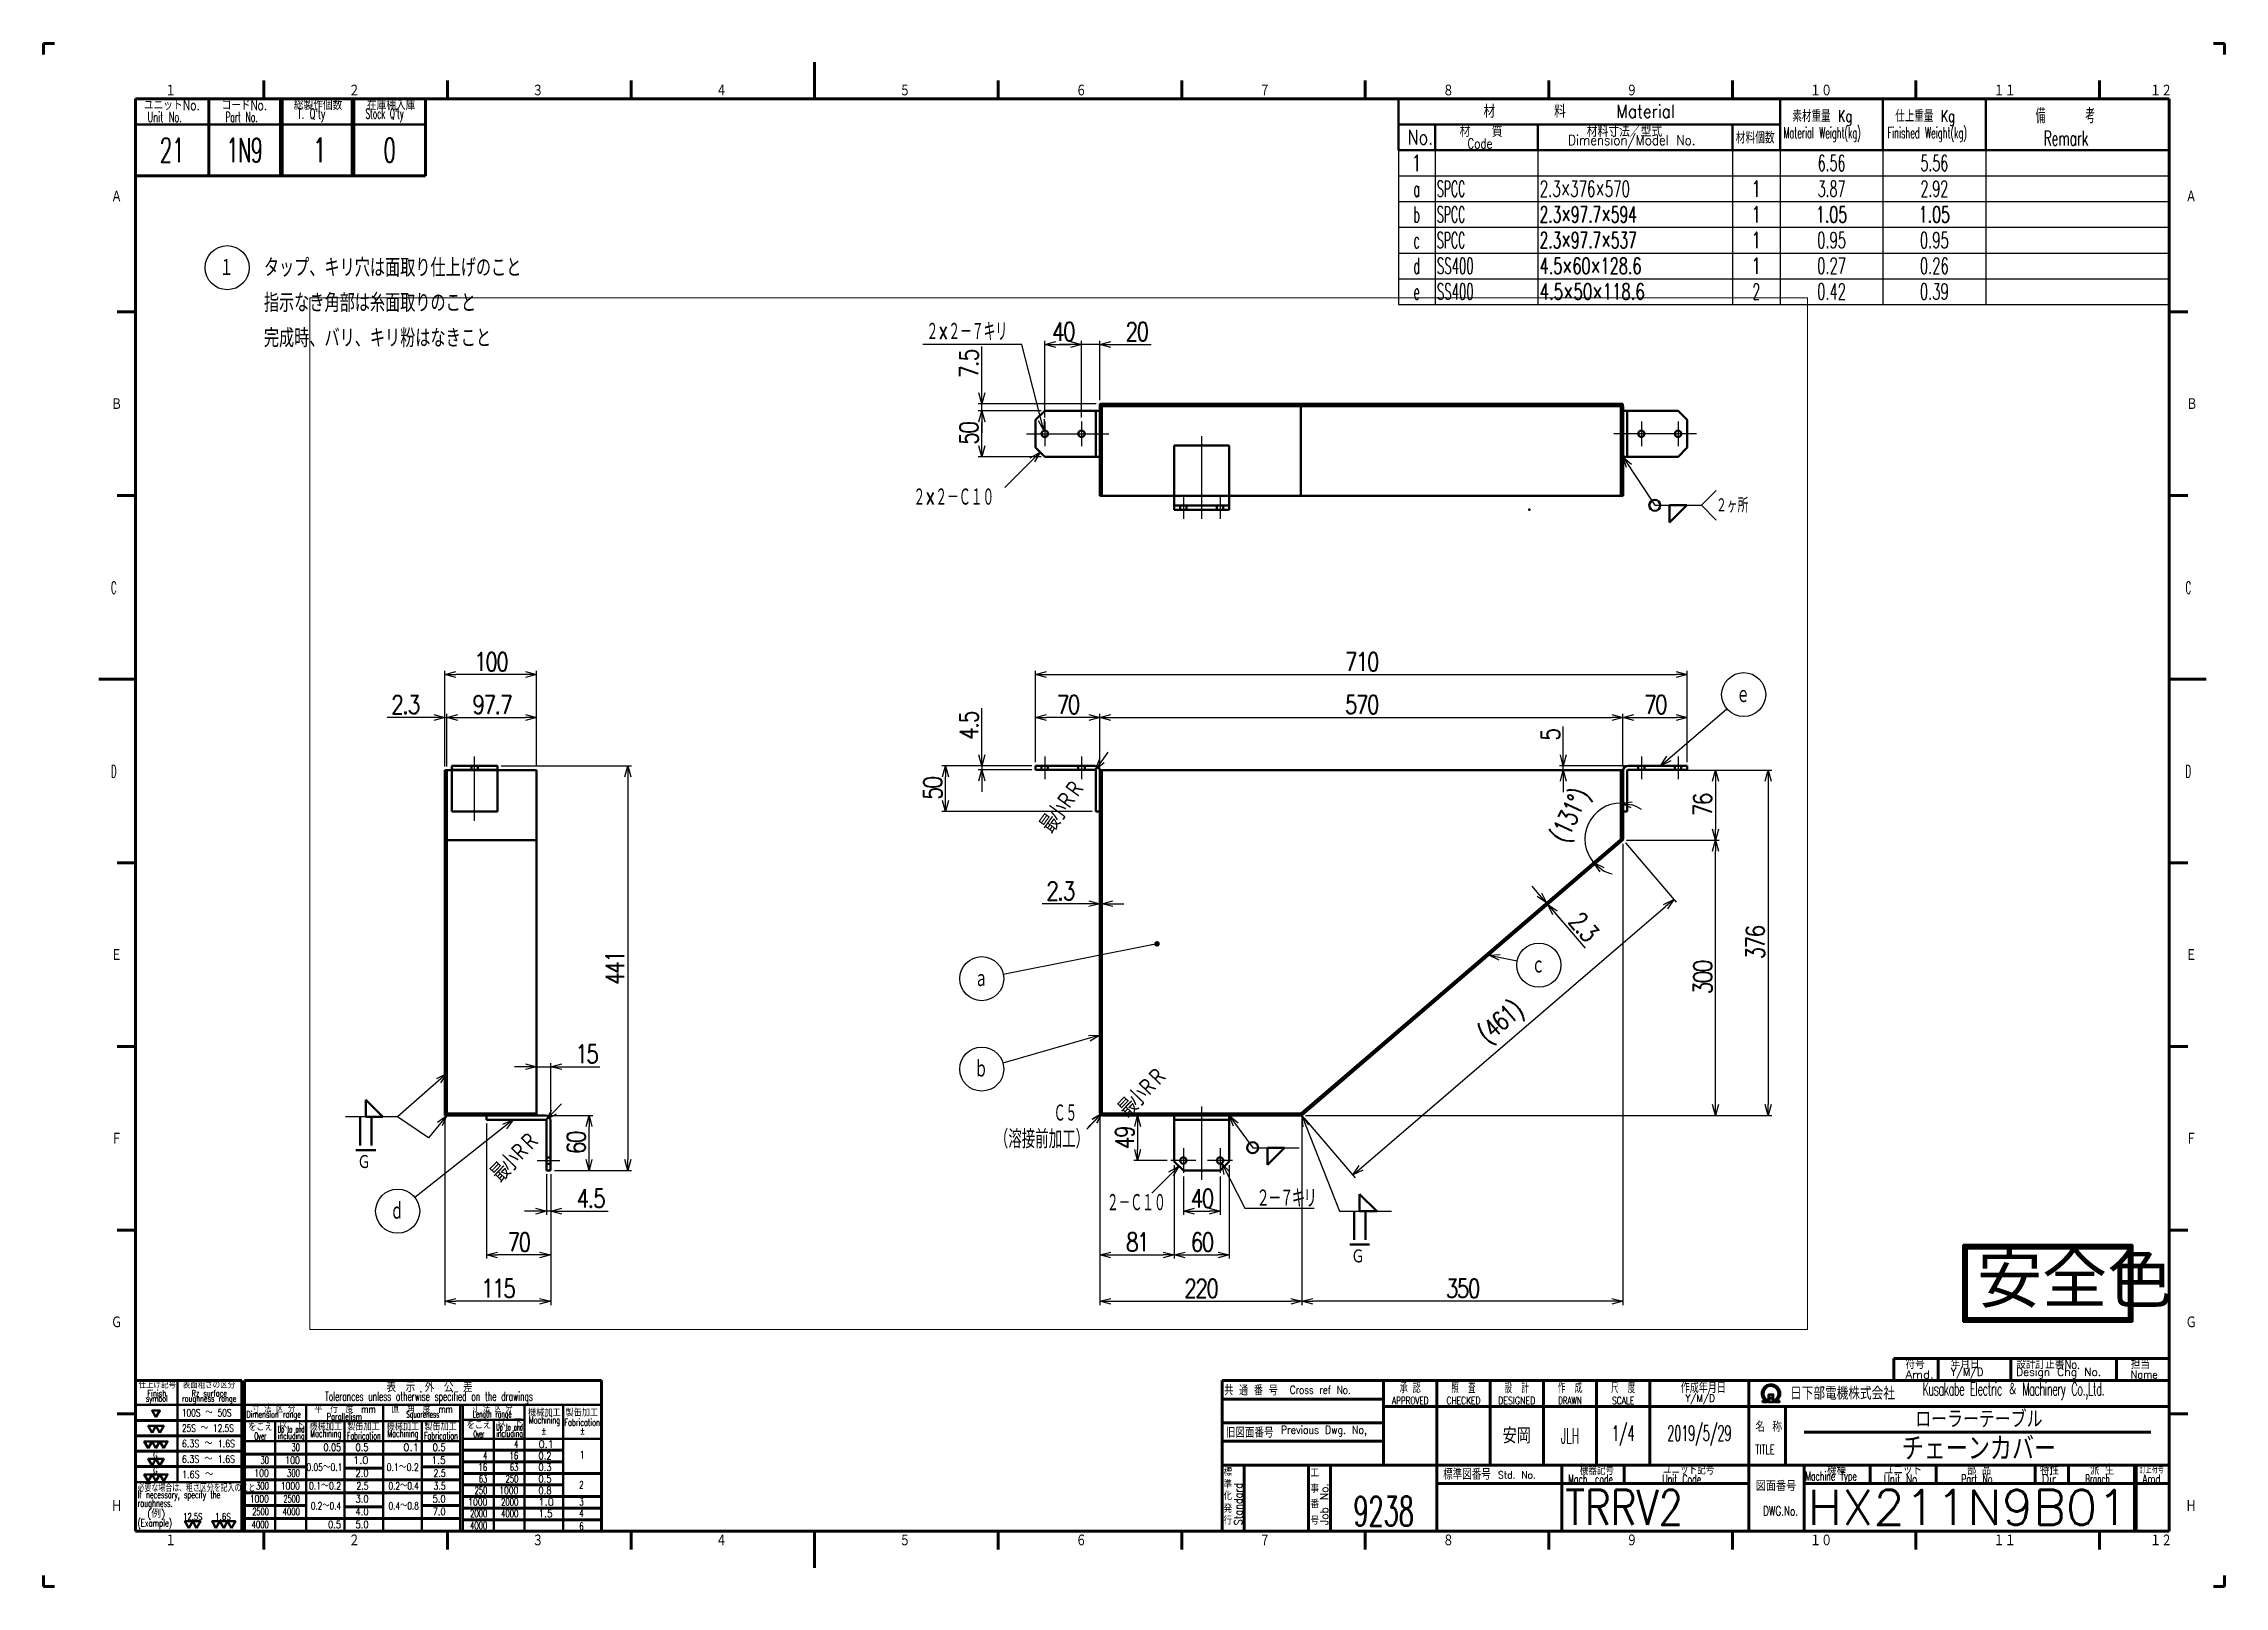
# Paper-space layout 'ICADSX Layout' of a CAD drawing. Header units: millimetres. Extents: x 0 to 594, y 0 to 420.
# The model-space entities are those that its viewports show. They can reach past a viewport. Long polylines and large blocks are cut down to what shows.
import ezdxf

# ---------------------------------------------------------------- set-up
doc = ezdxf.new("R2010")
doc.units = ezdxf.units.MM
doc.header["$LTSCALE"] = 0.935433
doc.linetypes.add('CENTER', pattern=[50.8, 31.75, -6.35, 6.35, -6.35])
doc.linetypes.add('DASHED', pattern=[19.05, 12.7, -6.35])
for name, color, linetype in [('NoLayerName_001', 7, 'Continuous'), ('NoLayerName_002', 7, 'Continuous'), ('NoLayerName_003', 7, 'Continuous'), ('NoLayerName_004', 7, 'Continuous')]:
    doc.layers.add(name, color=color, linetype=linetype)
doc.layers.add('VIEWPORTS', color=7, linetype='Continuous', plot=False)
doc.styles.get("Standard").update_dxf_attribs({"font": 'txt', "bigfont": 'extfont2'})
doc.dimstyles.get("Standard").update_dxf_attribs({"dimtxt": 2.5, "dimasz": 2.5, "dimexe": 1.25, "dimexo": 0.625, "dimtad": 1, "dimdec": 3, "dimzin": 0, "dimdsep": 46, "dimtxsty": 'Standard', "dimcen": 2.5, "dimadec": 0, "dimazin": 0, "dimtfac": 0.75, "dimtdec": 3, "dimtmove": 0, "dimatfit": 3, "dimfxl": 1, "dimarcsym": 0})

psp = doc.layouts.new('ICADSX Layout')

# ---------------------------------------------------------------- texts
at = {"layer": 'NoLayerName_001', "color": 2, "lineweight": 25, "ltscale": 0.25, "char_height": 2.75, "attachment_point": 7}
for s, insert in [('\\A1;\\W0.7710;ユニットNo.', (27.29, 401.92)), ('\\A1;\\W0.7584;コードNo.', (48.52, 401.92)), ('\\A1;\\W0.8333;総製作個数', (68.16, 401.92)), ('\\A1;\\W0.8333;在庫棚入庫', (88.08, 401.92)), ('\\A1;\\W0.6000;Unit No.', (28.29, 398.64)), ('\\A1;\\W0.5455;Part No.', (49.52, 398.64)), ("\\A1;\\W0.6000;T. Q'ty", (69.16, 398.64)), ("\\A1;\\W0.5263;Stock Q'ty", (87.69, 398.64))]:
    psp.add_mtext(s, dxfattribs=dict(at, insert=insert))
at = {"layer": 'NoLayerName_001', "color": 2, "lineweight": 50, "ltscale": 0.25}
for s, insert, char_height, attachment_point in [('\\A1;\\W0.8333;材\u3000\u3000質', (385.68, 394.59), 3.2, 7), ('\\A1;\\W0.8333;材\u3000\u3000\u3000\u3000\u3000料', (392.18, 399.82), 3.5, 7), ('\\A1;\\W0.8333;材料寸法／型式', (420.33, 394.59), 3.2, 7), ('\\A1;\\W0.8780;Material', (428.34, 399.82), 3.5, 7), ('\\A1;\\W0.7051;素材重量 Kg', (476.35, 397.63), 3.2, 7), ('\\A1;\\W0.7051;仕上重量 Kg', (504.35, 397.63), 3.2, 7), ('\\A1;\\W0.6081;備     考', (542.58, 398.33), 4, 7), ('\\A1;\\W0.8036;No.', (371.5, 392.5), 4, 7), ('\\A1;\\W0.7500;Code', (387.82, 391.45), 2.75, 7), ('\\A1;\\W0.8636;Dimension/Model No.', (415.26, 391.45), 2.75, 7), ('\\A1;\\W0.7500;材料個数', (460.92, 392.79), 3.2, 7), ('\\A1;\\W0.5361;Material Weight(kg)', (473.87, 393.25), 3, 7), ('\\A1;\\W0.5415;Finished Weight(kg)', (502.24, 393.25), 3, 7), ('\\A1;\\W0.6000;Remark', (544.77, 392.25), 4, 7), ('\\A1;\\W0.8333;符号', (507.17, 59.18), 2.5, 7), ('\\A1;\\W0.8750;Y/M/D', (519.49, 56.55), 2.2, 7), ('\\A1;\\W0.8333;年月日', (519.49, 59.18), 2.5, 7), ('\\A1;\\W0.7800;設計訂正書No.', (537.29, 59.18), 2.5, 7), ('\\A1;\\W0.9671;Design Chg No.', (537.29, 56.55), 2.2, 7), ('\\A1;\\W0.8333;担当', (568.5, 59.18), 2.5, 7), ('\\A1;\\W0.8333;仕上げ記号', (30.97, 53.87), 1.75, 8), ('\\A1;\\W0.7714;Finish', (30.82, 51.67), 1.75, 8), ('\\A1;\\W0.8333;表面粗さの区分', (45.03, 53.87), 1.75, 8), ('\\A1;\\W0.8333;表\u3000示\u3000外\u3000公\u3000差', (105.12, 52.88), 2.5, 8), ('\\A1;\\W0.7051;共 通 番 号', (328.88, 53.25), 2.5, 5), ('\\A1;\\W0.7905;Cross ref No.', (347.74, 53.5), 2.2, 5), ('\\A1;\\W0.5147;承 認', (372.25, 54.09), 3, 5), ('\\A1;\\W0.4773;照  査', (386.75, 54.09), 3, 5), ('\\A1;\\W0.4773;設  計', (401.25, 54.09), 3, 5), ('\\A1;\\W0.4773;作  成', (415.75, 54.09), 3, 5), ('\\A1;\\W0.4773;尺  度', (430.25, 54.09), 3, 5), ('\\A1;\\W0.5833;作成年月日', (445.94, 52.59), 3, 7), ('\\A1;\\W0.8233;日下部電機株式会社', (475.72, 50.8), 3.5, 7), ('\\A1;\\W1.0500;Amd.', (507.17, 56.55), 2.2, 7), ('\\A1;\\W0.5647;\\T0.9000;Kusakabe Electric ＆ Machinery Co.,Ltd.', (511.76, 50.8), 3.5, 7), ('\\A1;\\W0.8750;Name', (568.5, 56.55), 2.2, 7), ('\\A1;\\W0.6545;symbol', (30.82, 49.7), 1.75, 8), ('\\A1;\\W0.7340;100S ～ 50S', (37.69, 46.26), 2, 7), ('\\A1;\\W0.6000;roughness range', (45.12, 49.7), 1.75, 8), ('\\A1;\\W0.6000;Rz surface', (45.12, 51.67), 1.75, 8), ('\\A1;\\W0.6037;Dimension range', (62.67, 45.36), 1.75, 8), ('\\A1;\\W0.7051;寸 法 区 分', (62.67, 47.21), 2, 8), ('\\A1;\\W0.7609;平\u3000行\u3000度\u3000mm', (82.11, 47.21), 2, 8), ('\\A1;\\W0.5909;Tolerances unless otherwise specified on the drawings', (104.97, 49.67), 2.5, 8), ('\\A1;\\W0.7609;直\u3000角\u3000度\u3000mm', (103.11, 47.21), 2, 8), ('\\A1;\\W0.5500;Squareness', (103.26, 45.36), 1.75, 8), ('\\A1;\\W0.7051;寸 法 区 分', (122.17, 47.39), 1.9, 8), ('\\A1;\\W0.5000;Length range', (122.17, 45.31), 1.9, 8), ('\\A1;\\W0.8333;機械加工', (136.38, 46.24), 1.9, 8), ('\\A1;\\W0.8333;製缶加工', (146.61, 46.24), 1.9, 8), ('\\A1;\\W0.7200;APPROVED', (372.25, 50.59), 2, 5), ('\\A1;\\W0.7500;CHECKED', (386.75, 50.59), 2, 5), ('\\A1;\\W0.7826;DESIGNED', (401.25, 50.59), 2, 5), ('\\A1;\\W0.7031;DRAWN', (415.75, 50.59), 2, 5), ('\\A1;\\W0.7500;SCALE', (430.25, 50.59), 2, 5), ('\\A1;\\W0.8750;Y/M/D', (447.19, 49.59), 2, 7), ('\\A1;\\W0.7353;25S ～ 12.5S', (37.69, 42.06), 2, 7), ('\\A1;\\W0.8333;をこえ', (59.04, 42.35), 1.9, 8), ('\\A1;\\W0.4500;Over', (59.04, 39.92), 2, 8), ('\\A1;\\W0.5651;including', (67.44, 39.48), 1.8, 8), ('\\A1;\\W0.4500;Up to and', (67.42, 41.3), 1.8, 8), ('\\A1;\\W0.8333;以\u3000下', (67.44, 42.95), 1.9, 8), ('\\A1;\\W0.8333;機械加工', (76.85, 42.42), 1.9, 8), ('\\A1;\\W0.5283;Machining', (76.85, 39.99), 2, 8), ('\\A1;\\W0.6849;Parallelism', (81.93, 45.36), 1.75, 8), ('\\A1;\\W0.5121;Fabrication', (87.22, 39.99), 2, 8), ('\\A1;\\W0.8333;製缶加工', (87.11, 42.42), 1.9, 8), ('\\A1;\\W0.8333;機械加工', (97.85, 42.42), 1.9, 8), ('\\A1;\\W0.5283;Machining', (97.85, 39.99), 2, 8), ('\\A1;\\W0.5121;Fabrication', (108.22, 39.99), 2, 8), ('\\A1;\\W0.8333;製缶加工', (108.11, 42.42), 1.9, 8), ('\\A1;\\W0.8333;をこえ', (118.54, 42.9), 1.9, 8), ('\\A1;\\W0.4500;Over', (118.54, 40.57), 1.8, 8), ('\\A1;\\W0.5651;including', (126.94, 40.13), 1.8, 8), ('\\A1;\\W0.4500;Up to and', (126.92, 41.85), 1.8, 8), ('\\A1;\\W0.8333;以\u3000下', (126.94, 43.5), 1.9, 8), ('\\A1;\\W0.5870;Machining', (136.42, 43.72), 1.9, 8), ('\\A1;\\W0.8333;±', (136.27, 41.46), 1.9, 8), ('\\A1;\\W0.5690;Fabrication', (146.67, 43.72), 1.9, 8), ('\\A1;\\W0.8333;±', (146.77, 41.46), 1.9, 8), ('\\A1;\\W0.8333;旧図面番号', (322, 40.5), 2.5, 7), ('\\A1;\\W0.8407;Previous Dwg. No,', (337.01, 40.8), 2.2, 7), ('\\A1;\\W0.8824;名 称', (466.26, 42.07), 2.5, 7), ('\\A1;\\W0.6000;G', (31.04, 34.89), 1.8, 9), ('\\A1;\\W0.7867;6.3S ～ 1.6S', (37.69, 37.86), 2, 7), ('\\A1;\\W0.7867;6.3S ～ 1.6S', (37.69, 33.66), 2, 7), ('\\A1;\\W0.6545;30', (69.8, 36.85), 2, 9), ('\\A1;\\W0.8000;0.05', (81.02, 36.85), 2, 9), ('\\A1;\\W0.8308;0.5', (88.51, 36.85), 2, 9), ('\\A1;\\W0.9818;0.1', (102.19, 36.85), 2, 9), ('\\A1;\\W0.8308;0.5', (109.51, 36.85), 2, 9), ('\\A1;\\W0.6000;4', (120.85, 34.58), 2, 9), ('\\A1;\\W0.7200;16', (129.3, 34.58), 2, 9), ('\\A1;\\W0.6000;4', (129.3, 37.73), 2, 9), ('\\A1;\\W0.8308;0.2', (134.79, 34.58), 2, 7), ('\\A1;\\W0.9818;0.1', (134.79, 37.73), 2, 7), ('\\A1;\\W0.9000;1', (145.92, 34.81), 2, 7), ('\\A1;\\W0.6429;TITLE', (466.26, 35.99), 2.5, 7), ('\\A1;\\W0.6000;G', (31.04, 30.69), 1.8, 9), ('\\A1;\\W0.8065;1.6S ～ ', (37.69, 29.46), 2, 7), ('\\A1;\\W0.7714;100', (61.35, 29.85), 2, 9), ('\\A1;\\W0.6545;30', (61.35, 33.35), 2, 9), ('\\A1;\\W0.7714;100', (69.8, 33.35), 2, 9), ('\\A1;\\W0.6750;300', (69.8, 29.85), 2, 9), ('\\A1;\\W0.7459;0.05～0.1', (81.36, 31.42), 2, 9), ('\\A1;\\W0.9818;1.0', (88.51, 33.35), 2, 9), ('\\A1;\\W0.8308;2.0', (88.51, 29.85), 2, 9), ('\\A1;\\W0.7692;0.1～0.2', (102.19, 31.42), 2, 9), ('\\A1;\\W0.9000;1.5', (109.51, 33.35), 2, 9), ('\\A1;\\W0.7714;2.5', (109.51, 29.85), 2, 9), ('\\A1;\\W0.7200;16', (120.85, 31.43), 2, 9), ('\\A1;\\W0.6000;63', (120.85, 28.28), 2, 9), ('\\A1;\\W0.6353;250', (129.3, 28.28), 2, 9), ('\\A1;\\W0.6000;63', (129.3, 31.43), 2, 9), ('\\A1;\\W0.8308;0.3', (134.79, 31.43), 2, 7), ('\\A1;\\W0.8308;0.5', (134.79, 28.28), 2, 7), ('\\A1;\\W0.8333;標', (321.39, 30.01), 2, 7), ('\\A1;\\W0.8333;工', (345.06, 29.81), 2, 7), ('\\A1;\\W0.6667;標準図番号', (381.21, 29.02), 3, 7), ('\\A1;\\W0.9000;Std. No.', (396.18, 29.32), 2, 7), ('\\A1;\\W0.6429;Mach. code', (415.24, 28.01), 2.4, 7), ('\\A1;\\W0.6667;機器記号', (418.42, 30.34), 2.5, 7), ('\\A1;\\W0.6480;Unit Code', (440.9, 28.01), 2.4, 7), ('\\A1;\\W0.6667;ユニット記号', (441.06, 30.43), 2.5, 7), ('\\A1;\\W0.6353;Machine Type', (479.83, 28.03), 2.4, 7), ('\\A1;\\W0.8333;機種', (485.76, 30.34), 2.4, 7), ('\\A1;\\W0.8333;ユニット', (501.24, 30.34), 2.4, 7), ('\\A1;\\W0.7200;Unit No.', (501.25, 28.03), 2.4, 7), ('\\A1;\\W0.6545;Part No.', (522.3, 28.03), 2.4, 7), ('\\A1;\\W0.7353;部 品', (523.93, 30.34), 2.4, 7), ('\\A1;\\W0.8333;特性', (543.77, 30.34), 2.4, 7), ('\\A1;\\W0.9000;Dir.', (544.3, 28.03), 2.4, 7), ('\\A1;\\W0.6000;Branch', (556.07, 28.03), 2.4, 7), ('\\A1;\\W0.7353;派 生', (557.43, 30.34), 2.4, 7), ('\\A1;\\W0.5833;訂正符号', (570.94, 30.74), 2, 7), ('\\A1;\\W0.7200;Amd.', (571.67, 28.03), 2.4, 7), ('\\A1;\\W0.7083;必要な場合は、粗さ区分を記入のこと', (25.61, 25.72), 1.9, 7), ('\\A1;\\W0.5851;If necessary, specify the', (25.61, 23.32), 2, 7), ('\\A1;\\W0.7579;1000', (61.35, 22.85), 2, 9), ('\\A1;\\W0.6750;300', (61.35, 26.35), 2, 9), ('\\A1;\\W0.7579;1000', (69.8, 26.35), 2, 9), ('\\A1;\\W0.6545;2500', (69.8, 22.85), 2, 9), ('\\A1;\\W0.7692;0.1～0.2', (81.02, 26.35), 2, 9), ('\\A1;\\W0.8308;3.0', (88.51, 22.85), 2, 9), ('\\A1;\\W0.7714;2.5', (88.51, 26.35), 2, 9), ('\\A1;\\W0.7229;0.2～0.4', (102.19, 26.35), 2, 9), ('\\A1;\\W0.8308;5.0', (109.51, 22.85), 2, 9), ('\\A1;\\W0.7714;3.5', (109.51, 26.35), 2, 9), ('\\A1;\\W0.7579;1000', (120.85, 21.98), 2, 9), ('\\A1;\\W0.6353;250', (120.85, 25.13), 2, 9), ('\\A1;\\W0.7579;1000', (129.3, 25.13), 2, 9), ('\\A1;\\W0.6857;2000', (129.3, 21.98), 2, 9), ('\\A1;\\W0.8308;0.8', (134.79, 25.13), 2, 7), ('\\A1;\\W0.9818;1.0', (134.79, 21.98), 2, 7), ('\\A1;\\W0.6000;2', (145.92, 26.65), 2, 7), ('\\A1;\\W0.6000;3', (145.92, 22.04), 2, 7), ('\\A1;\\W0.8333;化', (321.39, 23.53), 2, 7), ('\\A1;\\W0.8333;準', (321.39, 26.69), 2, 7), ('\\A1;\\W0.8333;事', (345.06, 25.51), 2, 7), ('\\A1;図面番号', (466.36, 25.95), 2.5, 7), ('\\A1;\\W0.5893;roughness.', (25.61, 20.99), 2, 7), ('\\A1;\\W0.6894;(Example)', (25.61, 15.6), 2, 7), ('\\A1;\\W0.9474;(例)', (28.2, 18.08), 2, 7), ('\\A1;\\W0.7500;12.5S', (38.03, 18.1), 1.8, 7), ('\\A1;\\W0.8000;1.6S', (46.68, 18.1), 1.8, 7), ('\\A1;\\W0.6857;4000', (61.35, 15.85), 2, 9), ('\\A1;\\W0.6545;2500', (61.35, 19.35), 2, 9), ('\\A1;\\W0.6857;4000', (69.8, 19.35), 2, 9), ('\\A1;\\W0.7229;0.2～0.4', (81.02, 20.93), 2, 9), ('\\A1;\\W0.8308;0.5', (81.02, 15.85), 2, 9), ('\\A1;\\W0.8308;4.0', (88.51, 19.35), 2, 9), ('\\A1;\\W0.8308;5.0', (88.51, 15.85), 2, 9), ('\\A1;\\W0.7229;0.4～0.8', (102.19, 20.93), 2, 9), ('\\A1;\\W0.8308;7.0', (109.51, 19.35), 2, 9), ('\\A1;\\W0.6857;2000', (120.85, 18.83), 2, 9), ('\\A1;\\W0.6857;4000', (129.3, 18.83), 2, 9), ('\\A1;\\W0.9000;1.5', (134.79, 18.83), 2, 7), ('\\A1;\\W0.6000;4', (145.92, 18.89), 2, 7), ('\\A1;\\W0.8333;行', (321.39, 16.82), 2, 7), ('\\A1;\\W0.8333;発', (321.39, 20.05), 2, 7), ('\\A1;\\W0.8333;番', (345.06, 21.34), 2, 7), ('\\A1;\\W0.8333;号', (345.06, 16.82), 2, 7), ('\\A1;\\W0.7000;DWG.No.', (473.11, 20.54), 2.5, 5), ('\\A1;\\W0.6857;4000', (120.85, 15.58), 2, 9), ('\\A1;\\W0.6000;6', (145.92, 15.39), 2, 7)]:
    psp.add_mtext(s, dxfattribs=dict(at, insert=insert, char_height=char_height, attachment_point=attachment_point))
at = {"layer": 'NoLayerName_001', "color": 2, "lineweight": 50, "ltscale": 0.25, "char_height": 2.2, "attachment_point": 7, "rotation": 90}
for s, insert in [('\\A1;\\W0.8750;Standard', (326.52, 16.63)), ('\\A1;\\W0.9671;Job No.', (349.91, 16.63))]:
    psp.add_mtext(s, dxfattribs=dict(at, insert=insert))
at = {"layer": 'NoLayerName_003', "color": 2, "lineweight": 100, "ltscale": 0.25, "char_height": 5, "attachment_point": 7}
for s, insert in [('\\A1;\\W0.7500;タップ、キリ穴は面取り仕上げのこと', (60, 356.5)), ('\\A1;\\W0.7500;指示なき角部は糸面取りのこと', (60, 346.9)), ('\\A1;\\W0.7500;完成時、バリ、キリ粉はなきこと', (60, 337.3))]:
    psp.add_mtext(s, dxfattribs=dict(at, insert=insert))
at = {"layer": 'NoLayerName_004', "color": 7, "lineweight": 100, "ltscale": 0.25, "char_height": 3.3108, "attachment_point": 7}
for s, insert in [('\\A1;\\W0.8333;１', (33.1, 405.6)), ('\\A1;\\W0.8333;２', (83.1, 405.6)), ('\\A1;\\W0.8333;３', (133.1, 405.6)), ('\\A1;\\W0.8333;４', (183.1, 405.6)), ('\\A1;\\W0.8333;５', (233.1, 405.6)), ('\\A1;\\W0.8333;６', (281.11, 405.6)), ('\\A1;\\W0.8333;７', (331.11, 405.6)), ('\\A1;\\W0.8333;８', (381.11, 405.6)), ('\\A1;\\W0.8333;９', (431.11, 405.6)), ('\\A1;\\W0.8333;１０', (481.11, 405.6)), ('\\A1;\\W0.8333;１１', (531.11, 405.6)), ('\\A1;\\W0.8333;１２', (573.72, 405.6)), ('\\A1;\\W0.8333;Ａ', (18.36, 376.71)), ('\\A1;\\W0.8333;Ａ', (583.43, 376.71)), ('\\A1;\\W0.8333;Ｂ', (18.36, 320.24)), ('\\A1;\\W0.8333;Ｂ', (583.65, 320.24)), ('\\A1;\\W0.5000;C', (18.36, 270.24)), ('\\A1;\\W0.5000;C', (583.43, 270.24)), ('\\A1;\\W0.5000;D', (18.36, 220.24)), ('\\A1;\\W0.5000;D', (583.43, 220.24)), ('\\A1;\\W0.8333;Ｅ', (18.36, 170.24)), ('\\A1;\\W0.8333;Ｅ', (583.43, 170.24)), ('\\A1;\\W0.8333;Ｆ', (18.36, 120.24)), ('\\A1;\\W0.8333;Ｆ', (583.43, 120.24)), ('\\A1;\\W0.8333;Ｇ', (18.36, 70.24)), ('\\A1;\\W0.8333;Ｇ', (583.43, 70.24)), ('\\A1;\\W0.8333;Ｈ', (18.36, 20.24)), ('\\A1;\\W0.8333;Ｈ', (583.43, 20.24)), ('\\A1;\\W0.8333;１', (33.1, 10.87)), ('\\A1;\\W0.8333;２', (83.1, 10.87)), ('\\A1;\\W0.8333;３', (133.1, 10.87)), ('\\A1;\\W0.8333;４', (183.1, 10.87)), ('\\A1;\\W0.8333;５', (233.1, 10.87)), ('\\A1;\\W0.8333;６', (281.11, 10.87)), ('\\A1;\\W0.8333;７', (331.11, 10.87)), ('\\A1;\\W0.8333;８', (381.11, 10.87)), ('\\A1;\\W0.8333;９', (431.11, 10.87)), ('\\A1;\\W0.8333;１０', (481.11, 10.87)), ('\\A1;\\W0.8333;１１', (531.11, 10.87)), ('\\A1;\\W0.8333;１２', (573.72, 10.87))]:
    psp.add_mtext(s, dxfattribs=dict(at, insert=insert))

msp = doc.modelspace()

# ---------------------------------------------------------------- texts
at = {"layer": 'NoLayerName_001', "color": 2, "lineweight": 50, "insert": (-225.4258, 34.1157), "char_height": 20, "attachment_point": 4}
msp.add_mtext('\\A1;\\W0.6667;（溶接前加工）', dxfattribs=at)
at = {"layer": 'NoLayerName_001', "color": 2, "linetype": 'Continuous', "lineweight": 50, "insert": (59.5929, -40.1595), "char_height": 20, "attachment_point": 7, "line_spacing_factor": 0.72}
msp.add_mtext('\\A1;\\W0.6667;\\T0.8750;２－７キリ', dxfattribs=at)

# ---------------------------------------------------------------- blocks, each defined once
blk = doc.blocks.new('JZB_0001')
at = {"layer": 'NoLayerName_001', "linetype": 'Continuous', "lineweight": 25}
h = blk.add_hatch(dxfattribs=at)
h.set_pattern_fill('JIS_RC_10', color=2, scale=0.02)
h.paths.add_polyline_path([(46.12, 21), (0, 21), (0, 0), (46.12, 0)])
h.paths.add_polyline_path([(45.12, 20), (1, 20), (1, 1), (45.12, 1)])
at = {"layer": 'NoLayerName_001', "color": 2, "linetype": 'Continuous', "lineweight": 50}
for p, q in [((0, 21), (0, 0)), ((46.12, 21), (0, 21)), ((1, 20), (1, 1)), ((45.12, 20), (1, 20)), ((45.12, 1), (45.12, 20)), ((46.12, 0), (46.12, 21)), ((0, 0), (46.12, 0)), ((1, 1), (45.12, 1))]:
    blk.add_line(p, q, dxfattribs=at)
at = {"layer": 'NoLayerName_001', "color": 2, "lineweight": 50, "insert": (3.74, 3.87), "char_height": 13, "attachment_point": 7}
blk.add_mtext('\\f‚‚ ƒƒƒƒ|b0|c128|p49;\\A1;安全色', dxfattribs=at)
blk = doc.blocks.new('JZB_0002')
at = {"layer": 'NoLayerName_001', "color": 21, "linetype": 'Continuous', "lineweight": 25}
for p, q in [((0, 7), (0, 0)), ((10, 7), (10, 0)), ((38, 7), (38, 0)), ((91, 7), (91, 0)), ((104, 7), (104, 0)), ((132, 7), (132, 0)), ((160, 7), (160, 0)), ((0, 0), (10, 0)), ((10, 0), (38, 0)), ((38, 0), (91, 0)), ((91, 0), (104, 0)), ((104, 0), (132, 0)), ((132, 0), (160, 0)), ((160, 0), (210, 0))]:
    blk.add_line(p, q, dxfattribs=at)
at = {"layer": 'NoLayerName_001', "color": 2, "lineweight": 50, "char_height": 4.36, "attachment_point": 5}
for s, insert in [('\\A1;\\W0.7500;1', (5, 3.5)), ('\\A1;\\W0.5769;6.56 ', (118, 3.5)), ('\\A1;\\W0.5769;5.56 ', (146, 3.5))]:
    blk.add_mtext(s, dxfattribs=dict(at, insert=insert))
blk = doc.blocks.new('JZB_0003')
at = {"layer": 'NoLayerName_001', "color": 21, "linetype": 'Continuous', "lineweight": 25}
for p, q in [((0, 7), (0, 0)), ((10, 7), (10, 0)), ((38, 7), (38, 0)), ((91, 7), (91, 0)), ((104, 7), (104, 0)), ((132, 7), (132, 0)), ((160, 7), (160, 0)), ((0, 0), (10, 0)), ((10, 0), (38, 0)), ((38, 0), (91, 0)), ((91, 0), (104, 0)), ((104, 0), (132, 0)), ((132, 0), (160, 0)), ((160, 0), (210, 0))]:
    blk.add_line(p, q, dxfattribs=at)
at = {"layer": 'NoLayerName_001', "color": 2, "lineweight": 50, "char_height": 4.36}
for s, insert, attachment_point in [('\\A1;\\W0.5000;a', (5, 3.5), 5), ('\\A1;\\W0.5000;SPCC', (10.5, 3.5), 4), ('\\A1;\\W0.6151;2.3×376×570', (38.5, 3.5), 4), ('\\A1;\\W0.7500;1', (97.5, 3.5), 5), ('\\A1;\\W0.5769;3.87 ', (118, 3.5), 5), ('\\A1;\\W0.5769;2.92 ', (146, 3.5), 5)]:
    blk.add_mtext(s, dxfattribs=dict(at, insert=insert, attachment_point=attachment_point))
blk = doc.blocks.new('JZB_0004')
at = {"layer": 'NoLayerName_001', "color": 21, "linetype": 'Continuous', "lineweight": 25}
for p, q in [((0, 7), (0, 0)), ((10, 7), (10, 0)), ((38, 7), (38, 0)), ((91, 7), (91, 0)), ((104, 7), (104, 0)), ((132, 7), (132, 0)), ((160, 7), (160, 0)), ((0, 0), (10, 0)), ((10, 0), (38, 0)), ((38, 0), (91, 0)), ((91, 0), (104, 0)), ((104, 0), (132, 0)), ((132, 0), (160, 0)), ((160, 0), (210, 0))]:
    blk.add_line(p, q, dxfattribs=at)
at = {"layer": 'NoLayerName_001', "color": 2, "lineweight": 50, "char_height": 4.36}
for s, insert, attachment_point in [('\\A1;\\W0.5000;b', (5, 3.5), 5), ('\\A1;\\W0.5000;SPCC', (10.5, 3.5), 4), ('\\A1;\\W0.6325;2.3×97.7×594', (38.5, 3.5), 4), ('\\A1;\\W0.7500;1', (97.5, 3.5), 5), ('\\A1;\\W0.6522;1.05 ', (118, 3.5), 5), ('\\A1;\\W0.6522;1.05 ', (146, 3.5), 5)]:
    blk.add_mtext(s, dxfattribs=dict(at, insert=insert, attachment_point=attachment_point))
blk = doc.blocks.new('JZB_0005')
at = {"layer": 'NoLayerName_001', "color": 21, "linetype": 'Continuous', "lineweight": 25}
for p, q in [((0, 7), (0, 0)), ((10, 7), (10, 0)), ((38, 7), (38, 0)), ((91, 7), (91, 0)), ((104, 7), (104, 0)), ((132, 7), (132, 0)), ((160, 7), (160, 0)), ((0, 0), (10, 0)), ((10, 0), (38, 0)), ((38, 0), (91, 0)), ((91, 0), (104, 0)), ((104, 0), (132, 0)), ((132, 0), (160, 0)), ((160, 0), (210, 0))]:
    blk.add_line(p, q, dxfattribs=at)
at = {"layer": 'NoLayerName_001', "color": 2, "lineweight": 50, "char_height": 4.36}
for s, insert, attachment_point in [('\\A1;\\W0.5000;c', (5, 3.5), 5), ('\\A1;\\W0.5000;SPCC', (10.5, 3.5), 4), ('\\A1;\\W0.6325;2.3×97.7×537', (38.5, 3.5), 4), ('\\A1;\\W0.7500;1', (97.5, 3.5), 5), ('\\A1;\\W0.6000;0.95 ', (118, 3.5), 5), ('\\A1;\\W0.6000;0.95 ', (146, 3.5), 5)]:
    blk.add_mtext(s, dxfattribs=dict(at, insert=insert, attachment_point=attachment_point))
blk = doc.blocks.new('JZB_0006')
at = {"layer": 'NoLayerName_001', "color": 21, "linetype": 'Continuous', "lineweight": 25}
for p, q in [((0, 7), (0, 0)), ((10, 7), (10, 0)), ((38, 7), (38, 0)), ((91, 7), (91, 0)), ((104, 7), (104, 0)), ((132, 7), (132, 0)), ((160, 7), (160, 0)), ((0, 0), (10, 0)), ((10, 0), (38, 0)), ((38, 0), (91, 0)), ((91, 0), (104, 0)), ((104, 0), (132, 0)), ((132, 0), (160, 0)), ((160, 0), (210, 0))]:
    blk.add_line(p, q, dxfattribs=at)
at = {"layer": 'NoLayerName_001', "color": 2, "lineweight": 50, "char_height": 4.36}
for s, insert, attachment_point in [('\\A1;\\W0.5000;d', (5, 3.5), 5), ('\\A1;\\W0.5357;SS400', (10.5, 3.5), 4), ('\\A1;\\W0.6625;4.5×60×128.6', (38.5, 3.5), 4), ('\\A1;\\W0.7500;1', (97.5, 3.5), 5), ('\\A1;\\W0.6000;0.27 ', (118, 3.5), 5), ('\\A1;\\W0.6000;0.26 ', (146, 3.5), 5)]:
    blk.add_mtext(s, dxfattribs=dict(at, insert=insert, attachment_point=attachment_point))
blk = doc.blocks.new('JZB_0007')
at = {"layer": 'NoLayerName_001', "color": 21, "linetype": 'Continuous', "lineweight": 25}
for p, q in [((0, 7), (0, 0)), ((10, 7), (10, 0)), ((38, 7), (38, 0)), ((91, 7), (91, 0)), ((104, 7), (104, 0)), ((132, 7), (132, 0)), ((160, 7), (160, 0)), ((0, 0), (10, 0)), ((10, 0), (38, 0)), ((38, 0), (91, 0)), ((91, 0), (104, 0)), ((104, 0), (132, 0)), ((132, 0), (160, 0)), ((160, 0), (210, 0))]:
    blk.add_line(p, q, dxfattribs=at)
at = {"layer": 'NoLayerName_001', "color": 2, "lineweight": 50, "char_height": 4.36}
for s, insert, attachment_point in [('\\A1;\\W0.5000;e', (5, 3.5), 5), ('\\A1;\\W0.5357;SS400', (10.5, 3.5), 4), ('\\A1;\\W0.6840;4.5×50×118.6', (38.5, 3.5), 4), ('\\A1;\\W0.5000;2', (97.5, 3.5), 5), ('\\A1;\\W0.6000;0.42 ', (118, 3.5), 5), ('\\A1;\\W0.6000;0.39 ', (146, 3.5), 5)]:
    blk.add_mtext(s, dxfattribs=dict(at, insert=insert, attachment_point=attachment_point))
blk = doc.blocks.new('JZB_0008')
at = {"layer": 'NoLayerName_001', "color": 2, "lineweight": 50, "attachment_point": 5}
for s, insert, char_height in [('\\A1;\\W0.8333;ローラーテーブル', (171.73, 29), 4.73), ('\\A1;\\W0.8333;安岡', (45.85, 24.5), 4.18), ('\\A1;\\W0.5000;JLH', (60.35, 24.5), 4.18), ('\\A1;\\W0.5625;1/4', (74.85, 24.5), 4.18), ('\\A1;\\W0.5294;2019/5/29', (95.6, 24.5), 4.18), ('\\A1;\\W0.8333;チェーンカバー', (171.73, 21), 6.55)]:
    blk.add_mtext(s, dxfattribs=dict(at, insert=insert, char_height=char_height))
at = {"layer": 'NoLayerName_001', "color": 7, "lineweight": 50}
for s, insert, char_height, attachment_point in [('\\A1;\\W0.6000;9238', (9.6, 0), 8, 8), ('\\A1;\\W0.8203;TRRV2', (59.1, 5), 9.5, 4), ('\\A1;\\W1.0472;HX211N9B01', (125.1, 5), 9.5, 4)]:
    blk.add_mtext(s, dxfattribs=dict(at, insert=insert, char_height=char_height, attachment_point=attachment_point))
blk = doc.blocks.new('JZB_0009')
at = {"layer": 'NoLayerName_001', "color": 2, "lineweight": 50, "char_height": 6.55, "attachment_point": 5}
for s, insert in [('\\A1;\\W0.6000;21', (3.27, 3.27)), ('\\A1;\\W0.5625;1N9', (23.02, 3.27)), ('\\A1;\\W0.7500;1', (43.52, 3.27)), ('\\A1;\\W0.6000;0', (62.52, 3.27))]:
    blk.add_mtext(s, dxfattribs=dict(at, insert=insert))
blk = doc.blocks.new('DIM_0001')
at = {"color": 3, "linetype": 'Continuous', "lineweight": 25}
blk.add_circle((6, 6), 6, dxfattribs=at)
at = {"color": 2, "linetype": 'Continuous', "lineweight": 50, "width": 0.666667}
blk.add_text('１', height=5, dxfattribs=at).set_placement((4, 3.5))
blk = doc.blocks.new('_OPEN30')
at = {"color": 0, "linetype": 'ByBlock', "lineweight": -2}
for p, q in [((-1, 0.267949), (0, 0)), ((0, 0), (-1, -0.267949)), ((0, 0), (-1, 0))]:
    blk.add_line(p, q, dxfattribs=at)
blk = doc.blocks.new('*D59')
at = {"layer": 'Defpoints', "color": 0}
for p in [(394, 441), (456.7, 436), (464.5, 441)]:
    blk.add_point(p, dxfattribs=at)
at = {"layer": 'NoLayerName_001', "color": 0, "linetype": 'Continuous', "lineweight": 25}
for p, q in [((394, 441), (394, 483.7)), ((394, 453), (394, 465)), ((460.5, 441), (390, 441)), ((394, 436), (394, 441)), ((394, 424), (394, 412))]:
    blk.add_line(p, q, dxfattribs=at)
at = {"layer": 'NoLayerName_001', "color": 0, "lineweight": 25, "xscale": 12, "yscale": 12, "zscale": 12}
for p, rotation in [((394, 441), 270), ((394, 436), 90)]:
    blk.add_blockref('_OPEN30', p, dxfattribs=dict(at, rotation=rotation))
at = {"layer": 'NoLayerName_001', "color": 2, "lineweight": 50, "insert": (380, 474.3), "char_height": 20, "attachment_point": 5, "rotation": 90}
blk.add_mtext('\\W0.8000;\\T0.8750;5', dxfattribs=at)
blk = doc.blocks.new('*D60')
at = {"layer": 'Defpoints', "color": 0}
for p in [(529, 493.6), (459, 436), (529, 441)]:
    blk.add_point(p, dxfattribs=at)
at = {"layer": 'NoLayerName_001', "color": 0, "linetype": 'Continuous', "lineweight": 25}
for p, q in [((459, 440), (459, 497.6)), ((471, 493.6), (517, 493.6)), ((529, 445), (529, 497.6))]:
    blk.add_line(p, q, dxfattribs=at)
at = {"layer": 'NoLayerName_001', "color": 0, "lineweight": 25, "xscale": 12, "yscale": 12, "zscale": 12, "rotation": 180}
blk.add_blockref('_OPEN30', (459, 493.6), dxfattribs=at)
at = {"layer": 'NoLayerName_001', "color": 0, "lineweight": 25, "xscale": 12, "yscale": 12, "zscale": 12}
blk.add_blockref('_OPEN30', (529, 493.6), dxfattribs=at)
at = {"layer": 'NoLayerName_001', "color": 2, "lineweight": 50, "insert": (494, 507.6), "char_height": 20, "attachment_point": 5}
blk.add_mtext('\\W0.8000;\\T0.8750;70', dxfattribs=at)
blk = doc.blocks.new('*D61')
at = {"layer": 'Defpoints', "color": 0}
for p in [(459, 493.6), (-111, 436), (459, 436)]:
    blk.add_point(p, dxfattribs=at)
at = {"layer": 'NoLayerName_001', "color": 0, "linetype": 'Continuous', "lineweight": 25}
for p, q in [((-111, 440), (-111, 497.6)), ((-99, 493.6), (447, 493.6)), ((459, 440), (459, 497.6))]:
    blk.add_line(p, q, dxfattribs=at)
at = {"layer": 'NoLayerName_001', "color": 0, "lineweight": 25, "xscale": 12, "yscale": 12, "zscale": 12, "rotation": 180}
blk.add_blockref('_OPEN30', (-111, 493.6), dxfattribs=at)
at = {"layer": 'NoLayerName_001', "color": 0, "lineweight": 25, "xscale": 12, "yscale": 12, "zscale": 12}
blk.add_blockref('_OPEN30', (459, 493.6), dxfattribs=at)
at = {"layer": 'NoLayerName_001', "color": 2, "lineweight": 50, "insert": (174, 507.6), "char_height": 20, "attachment_point": 5}
blk.add_mtext('\\W0.8000;\\T0.8750;570', dxfattribs=at)
blk = doc.blocks.new('*D62')
at = {"layer": 'Defpoints', "color": 0}
for p in [(-181, 493.6), (-181, 441), (-111, 436)]:
    blk.add_point(p, dxfattribs=at)
at = {"layer": 'NoLayerName_001', "color": 0, "linetype": 'Continuous', "lineweight": 25}
for p, q in [((-181, 445), (-181, 497.6)), ((-123, 493.6), (-169, 493.6)), ((-111, 440), (-111, 497.6))]:
    blk.add_line(p, q, dxfattribs=at)
at = {"layer": 'NoLayerName_001', "color": 0, "lineweight": 25, "xscale": 12, "yscale": 12, "zscale": 12, "rotation": 180}
blk.add_blockref('_OPEN30', (-181, 493.6), dxfattribs=at)
at = {"layer": 'NoLayerName_001', "color": 0, "lineweight": 25, "xscale": 12, "yscale": 12, "zscale": 12}
blk.add_blockref('_OPEN30', (-111, 493.6), dxfattribs=at)
at = {"layer": 'NoLayerName_001', "color": 2, "lineweight": 50, "insert": (-146, 507.6), "char_height": 20, "attachment_point": 5}
blk.add_mtext('\\W0.8000;\\T0.8750;70', dxfattribs=at)
blk = doc.blocks.new('*D63')
at = {"layer": 'Defpoints', "color": 0}
for p in [(529, 540.2), (-181, 441), (529, 441)]:
    blk.add_point(p, dxfattribs=at)
at = {"layer": 'NoLayerName_001', "color": 0, "linetype": 'Continuous', "lineweight": 25}
for p, q in [((-181, 445), (-181, 544.2)), ((-169, 540.2), (517, 540.2)), ((529, 445), (529, 544.2))]:
    blk.add_line(p, q, dxfattribs=at)
at = {"layer": 'NoLayerName_001', "color": 0, "lineweight": 25, "xscale": 12, "yscale": 12, "zscale": 12, "rotation": 180}
blk.add_blockref('_OPEN30', (-181, 540.2), dxfattribs=at)
at = {"layer": 'NoLayerName_001', "color": 0, "lineweight": 25, "xscale": 12, "yscale": 12, "zscale": 12}
blk.add_blockref('_OPEN30', (529, 540.2), dxfattribs=at)
at = {"layer": 'NoLayerName_001', "color": 2, "lineweight": 50, "insert": (174, 554.2), "char_height": 20, "attachment_point": 5}
blk.add_mtext('\\W0.8000;\\T0.8750;710', dxfattribs=at)
blk = doc.blocks.new('*D64')
at = {"layer": 'Defpoints', "color": 0}
for p in [(459, 360), (559.9, 360), (109, 60)]:
    blk.add_point(p, dxfattribs=at)
at = {"layer": 'NoLayerName_001', "color": 0, "linetype": 'Continuous', "lineweight": 25}
for p, q in [((463, 360), (563.9, 360)), ((559.9, 72), (559.9, 348)), ((113, 60), (563.9, 60))]:
    blk.add_line(p, q, dxfattribs=at)
at = {"layer": 'NoLayerName_001', "color": 0, "lineweight": 25, "xscale": 12, "yscale": 12, "zscale": 12}
for p, rotation in [((559.9, 360), 90), ((559.9, 60), 270)]:
    blk.add_blockref('_OPEN30', p, dxfattribs=dict(at, rotation=rotation))
at = {"layer": 'NoLayerName_001', "color": 2, "lineweight": 50, "insert": (545.9, 210), "char_height": 20, "attachment_point": 5, "rotation": 90}
blk.add_mtext('\\W0.8000;\\T0.8750;300', dxfattribs=at)
blk = doc.blocks.new('*D65')
at = {"layer": 'Defpoints', "color": 0}
for p in [(-239.6, 436.5), (-181, 441), (-181, 436.5)]:
    blk.add_point(p, dxfattribs=at)
at = {"layer": 'NoLayerName_001', "color": 0, "linetype": 'Continuous', "lineweight": 25}
for p, q in [((-239.6, 441), (-239.6, 503.7)), ((-239.6, 453), (-239.6, 465)), ((-185, 441), (-243.6, 441)), ((-185, 436.5), (-243.6, 436.5)), ((-239.6, 441), (-239.6, 436.5)), ((-239.6, 424.5), (-239.6, 412.5))]:
    blk.add_line(p, q, dxfattribs=at)
at = {"layer": 'NoLayerName_001', "color": 0, "lineweight": 25, "xscale": 12, "yscale": 12, "zscale": 12}
for p, rotation in [((-239.6, 441), 270), ((-239.6, 436.5), 90)]:
    blk.add_blockref('_OPEN30', p, dxfattribs=dict(at, rotation=rotation))
at = {"layer": 'NoLayerName_001', "color": 2, "lineweight": 50, "insert": (-253.6, 484.3), "char_height": 20, "attachment_point": 5, "rotation": 90}
blk.add_mtext('\\W0.8000;\\T0.8750;4.5', dxfattribs=at)
blk = doc.blocks.new('*D66')
at = {"layer": 'Defpoints', "color": 0}
for p in [(456.4, 360.8), (457.8, 359), (375.6, 291.5)]:
    blk.add_point(p, dxfattribs=at)
at = {"layer": 'NoLayerName_001', "color": 0, "linetype": 'Continuous', "lineweight": 25}
for p, q in [((367.8, 300.6), (359.9, 309.7)), ((377.1, 289.8), (375.6, 291.5)), ((377.1, 289.8), (417.8, 242.2)), ((384.9, 280.7), (392.7, 271.5))]:
    blk.add_line(p, q, dxfattribs=at)
at = {"layer": 'NoLayerName_001', "color": 0, "lineweight": 25, "xscale": 12, "yscale": 12, "zscale": 12}
for p, rotation in [((375.6, 291.5), 310.6012946449965), ((377.1, 289.8), 130.6012946449965)]:
    blk.add_blockref('_OPEN30', p, dxfattribs=dict(at, rotation=rotation))
at = {"layer": 'NoLayerName_001', "color": 2, "lineweight": 50, "insert": (415.9, 266), "char_height": 20, "attachment_point": 5, "rotation": 310.6013}
blk.add_mtext('\\W0.8000;\\T0.8750;2.3', dxfattribs=at)
blk = doc.blocks.new('*D67')
at = {"layer": 'Defpoints', "color": 0}
for p in [(-111, 436), (-108.7, 436), (-111, 290.7)]:
    blk.add_point(p, dxfattribs=at)
at = {"layer": 'NoLayerName_001', "color": 0, "linetype": 'Continuous', "lineweight": 25}
for p, q in [((-111, 290.7), (-173.7, 290.7)), ((-123, 290.7), (-135, 290.7)), ((-108.7, 290.7), (-111, 290.7)), ((-96.7, 290.7), (-84.7, 290.7))]:
    blk.add_line(p, q, dxfattribs=at)
at = {"layer": 'NoLayerName_001', "color": 0, "lineweight": 25, "xscale": 12, "yscale": 12, "zscale": 12}
blk.add_blockref('_OPEN30', (-111, 290.7), dxfattribs=at)
at = {"layer": 'NoLayerName_001', "color": 0, "lineweight": 25, "xscale": 12, "yscale": 12, "zscale": 12, "rotation": 180}
blk.add_blockref('_OPEN30', (-108.7, 290.7), dxfattribs=at)
at = {"layer": 'NoLayerName_001', "color": 2, "lineweight": 50, "insert": (-154.3, 304.7), "char_height": 20, "attachment_point": 5}
blk.add_mtext('\\W0.8000;\\T0.8750;2.3', dxfattribs=at)
blk = doc.blocks.new('*D68')
at = {"layer": 'Defpoints', "color": 0}
for p in [(459, 360), (514.5, 295.3), (109, 60)]:
    blk.add_point(p, dxfattribs=at)
at = {"layer": 'NoLayerName_001', "color": 0, "linetype": 'Continuous', "lineweight": 25}
for p, q in [((461.6, 357), (517.1, 292.2)), ((173.6, 3.1), (505.4, 287.5)), ((111.6, 57), (167.1, -7.8))]:
    blk.add_line(p, q, dxfattribs=at)
at = {"layer": 'NoLayerName_001', "color": 0, "lineweight": 25, "xscale": 12, "yscale": 12, "zscale": 12}
for p, rotation in [((514.5, 295.3), 40.6012946450041), ((164.5, -4.7), 220.6012946450041)]:
    blk.add_blockref('_OPEN30', p, dxfattribs=dict(at, rotation=rotation))
at = {"layer": 'NoLayerName_001', "color": 2, "lineweight": 50, "insert": (327, 159.9), "char_height": 20, "attachment_point": 5, "rotation": 40.6013}
blk.add_mtext('\\W0.8000;\\T0.8750;(461)', dxfattribs=at)
blk = doc.blocks.new('*D69')
at = {"layer": 'Defpoints', "color": 0}
for p in [(-30, 10), (30, 10), (30, -91.8)]:
    blk.add_point(p, dxfattribs=at)
at = {"layer": 'NoLayerName_001', "color": 0, "linetype": 'Continuous', "lineweight": 25}
for p, q in [((-30, 6), (-30, -95.8)), ((30, 6), (30, -95.8)), ((-18, -91.8), (18, -91.8))]:
    blk.add_line(p, q, dxfattribs=at)
at = {"layer": 'NoLayerName_001', "color": 0, "lineweight": 25, "xscale": 12, "yscale": 12, "zscale": 12, "rotation": 180}
blk.add_blockref('_OPEN30', (-30, -91.8), dxfattribs=at)
at = {"layer": 'NoLayerName_001', "color": 0, "lineweight": 25, "xscale": 12, "yscale": 12, "zscale": 12}
blk.add_blockref('_OPEN30', (30, -91.8), dxfattribs=at)
at = {"layer": 'NoLayerName_001', "color": 2, "lineweight": 50, "insert": (0, -77.8), "char_height": 20, "attachment_point": 5}
blk.add_mtext('\\W0.8000;\\T0.8750;60', dxfattribs=at)
blk = doc.blocks.new('*D70')
at = {"layer": 'Defpoints', "color": 0}
for p in [(-20, -2.5), (20, -2.5), (20, -44.2)]:
    blk.add_point(p, dxfattribs=at)
at = {"layer": 'NoLayerName_001', "color": 0, "linetype": 'Continuous', "lineweight": 25}
for p, q in [((-20, -6.5), (-20, -48.2)), ((20, -6.5), (20, -48.2)), ((-8, -44.2), (8, -44.2))]:
    blk.add_line(p, q, dxfattribs=at)
at = {"layer": 'NoLayerName_001', "color": 0, "lineweight": 25, "xscale": 12, "yscale": 12, "zscale": 12, "rotation": 180}
blk.add_blockref('_OPEN30', (-20, -44.2), dxfattribs=at)
at = {"layer": 'NoLayerName_001', "color": 0, "lineweight": 25, "xscale": 12, "yscale": 12, "zscale": 12}
blk.add_blockref('_OPEN30', (20, -44.2), dxfattribs=at)
at = {"layer": 'NoLayerName_001', "color": 2, "lineweight": 50, "insert": (0, -30.2), "char_height": 20, "attachment_point": 5}
blk.add_mtext('\\W0.8000;\\T0.8750;40', dxfattribs=at)
blk = doc.blocks.new('*D71')
at = {"layer": 'Defpoints', "color": 0}
for p in [(-279, 441), (-181, 441), (-115.5, 391)]:
    blk.add_point(p, dxfattribs=at)
at = {"layer": 'NoLayerName_001', "color": 0, "linetype": 'Continuous', "lineweight": 25}
for p, q in [((-185, 441), (-283, 441)), ((-279, 403), (-279, 429)), ((-119.5, 391), (-283, 391))]:
    blk.add_line(p, q, dxfattribs=at)
at = {"layer": 'NoLayerName_001', "color": 0, "lineweight": 25, "xscale": 12, "yscale": 12, "zscale": 12}
for p, rotation in [((-279, 441), 90), ((-279, 391), 270)]:
    blk.add_blockref('_OPEN30', p, dxfattribs=dict(at, rotation=rotation))
at = {"layer": 'NoLayerName_001', "color": 2, "lineweight": 50, "insert": (-293, 416), "char_height": 20, "attachment_point": 5, "rotation": 90}
blk.add_mtext('\\W0.8000;\\T0.8750;50', dxfattribs=at)
blk = doc.blocks.new('*D72')
at = {"layer": 'Defpoints', "color": 0}
for p in [(-107.7, 60), (-69.8, 11), (-33.5, 11)]:
    blk.add_point(p, dxfattribs=at)
at = {"layer": 'NoLayerName_001', "color": 0, "linetype": 'Continuous', "lineweight": 25}
for p, q in [((-69.8, 48), (-69.8, 23)), ((-37.5, 11), (-73.8, 11))]:
    blk.add_line(p, q, dxfattribs=at)
at = {"layer": 'NoLayerName_001', "color": 0, "lineweight": 25, "xscale": 12, "yscale": 12, "zscale": 12}
for p, rotation in [((-69.8, 60), 90), ((-69.8, 11), 270)]:
    blk.add_blockref('_OPEN30', p, dxfattribs=dict(at, rotation=rotation))
at = {"layer": 'NoLayerName_001', "color": 2, "lineweight": 50, "insert": (-83.8, 35.5), "char_height": 20, "attachment_point": 5, "rotation": 90}
blk.add_mtext('\\W0.8000;\\T0.8750;49', dxfattribs=at)
blk = doc.blocks.new('*D73')
at = {"layer": 'Defpoints', "color": 0}
for p in [(-30, 10), (-30, -91.8), (-111, -142.3)]:
    blk.add_point(p, dxfattribs=at)
at = {"layer": 'NoLayerName_001', "color": 0, "linetype": 'Continuous', "lineweight": 25}
for p, q in [((-30, 6), (-30, -95.8)), ((-99, -91.8), (-42, -91.8))]:
    blk.add_line(p, q, dxfattribs=at)
at = {"layer": 'NoLayerName_001', "color": 0, "lineweight": 25, "xscale": 12, "yscale": 12, "zscale": 12, "rotation": 180}
blk.add_blockref('_OPEN30', (-111, -91.8), dxfattribs=at)
at = {"layer": 'NoLayerName_001', "color": 0, "lineweight": 25, "xscale": 12, "yscale": 12, "zscale": 12}
blk.add_blockref('_OPEN30', (-30, -91.8), dxfattribs=at)
at = {"layer": 'NoLayerName_001', "color": 2, "lineweight": 50, "insert": (-70.5, -77.8), "char_height": 20, "attachment_point": 5}
blk.add_mtext('\\W0.8000;\\T0.8750;81', dxfattribs=at)
blk = doc.blocks.new('*D74')
at = {"layer": 'Defpoints', "color": 0}
for p in [(459, 436), (459, 360), (559.9, 360)]:
    blk.add_point(p, dxfattribs=at)
at = {"layer": 'NoLayerName_001', "color": 0, "linetype": 'Continuous', "lineweight": 25}
for p, q in [((463, 436), (563.9, 436)), ((559.9, 424), (559.9, 372)), ((463, 360), (563.9, 360))]:
    blk.add_line(p, q, dxfattribs=at)
at = {"layer": 'NoLayerName_001', "color": 0, "lineweight": 25, "xscale": 12, "yscale": 12, "zscale": 12}
for p, rotation in [((559.9, 436), 90), ((559.9, 360), 270)]:
    blk.add_blockref('_OPEN30', p, dxfattribs=dict(at, rotation=rotation))
at = {"layer": 'NoLayerName_001', "color": 2, "lineweight": 50, "insert": (545.9, 398), "char_height": 20, "attachment_point": 5, "rotation": 90}
blk.add_mtext('\\W0.8000;\\T0.8750;76', dxfattribs=at)
blk = doc.blocks.new('*D75')
at = {"layer": 'Defpoints', "color": 0}
for p in [(459, 436), (109, 60), (617.2, 60)]:
    blk.add_point(p, dxfattribs=at)
at = {"layer": 'NoLayerName_001', "color": 0, "linetype": 'Continuous', "lineweight": 25}
for p, q in [((463, 436), (621.2, 436)), ((617.2, 424), (617.2, 72)), ((113, 60), (621.2, 60))]:
    blk.add_line(p, q, dxfattribs=at)
at = {"layer": 'NoLayerName_001', "color": 0, "lineweight": 25, "xscale": 12, "yscale": 12, "zscale": 12}
for p, rotation in [((617.2, 436), 90), ((617.2, 60), 270)]:
    blk.add_blockref('_OPEN30', p, dxfattribs=dict(at, rotation=rotation))
at = {"layer": 'NoLayerName_001', "color": 2, "lineweight": 50, "insert": (603.2, 248), "char_height": 20, "attachment_point": 5, "rotation": 90}
blk.add_mtext('\\W0.8000;\\T0.8750;376', dxfattribs=at)
blk = doc.blocks.new('*D76')
at = {"layer": 'Defpoints', "color": 0}
for p in [(429.7, 389.5), (456.4, 360.8), (456.4, 360.8), (456.7, 361.5), (456.7, 361.4)]:
    blk.add_point(p, dxfattribs=at)
at = {"layer": 'NoLayerName_001', "color": 0, "linetype": 'Continuous', "lineweight": 25}
for start, end in [(90, 220.6013), (54.7509, 72.3754), (238.2259, 255.8504)]:
    blk.add_arc((456.7, 361.1), 39.2, start, end, dxfattribs=at)
at = {"layer": 'NoLayerName_001', "color": 0, "lineweight": 25, "xscale": 12, "yscale": 12, "zscale": 12}
for p, rotation in [((456.7, 400.2), 171.187720648865), ((427, 335.6), 139.413573996148)]:
    blk.add_blockref('_OPEN30', p, dxfattribs=dict(at, rotation=rotation))
at = {"layer": 'NoLayerName_001', "color": 2, "lineweight": 50, "insert": (403.6, 385.5), "char_height": 20, "attachment_point": 5, "rotation": 65.3006}
blk.add_mtext('\\W0.8000;\\T0.8750;(131%%d)', dxfattribs=at)
blk = doc.blocks.new('*D78')
at = {"layer": 'Defpoints', "color": 0}
for p in [(-116.5, 435.5), (-115.9, 436.3)]:
    blk.add_point(p, dxfattribs=at)
at = {"layer": 'NoLayerName_001', "color": 0, "linetype": 'Continuous', "lineweight": 25}
for p, q in [((-108.9, 446), (-101.9, 455.8)), ((-116.5, 435.5), (-115.9, 436.3))]:
    blk.add_line(p, q, dxfattribs=at)
at = {"layer": 'NoLayerName_001', "color": 0, "lineweight": 25, "xscale": 12, "yscale": 12, "zscale": 12, "rotation": 234.1457611760977}
blk.add_blockref('_OPEN30', (-115.9, 436.3), dxfattribs=at)
at = {"layer": 'NoLayerName_001', "color": 2, "lineweight": 50, "insert": (-152.5, 396.1), "char_height": 20, "attachment_point": 5, "rotation": 54.1458}
blk.add_mtext('\\W0.8000;\\T0.8750;最小ＲＲ', dxfattribs=at)
blk = doc.blocks.new('_NONE')
blk = doc.blocks.new('DIM_0011')
at = {"color": 3, "linetype": 'Continuous', "lineweight": 25}
blk.add_line((78.3, 50), (49, 20.6), dxfattribs=at)
blk.add_lwpolyline([(67.6, 43.8), (78.3, 50), (72.1, 39.2)], dxfattribs=at)
at = {"color": 2, "linetype": 'Continuous', "lineweight": 50, "width": 0.583333}
blk.add_text('２－Ｃ１０', height=20, dxfattribs=at).set_placement((0, 0))
blk = doc.blocks.new('*D80')
at = {"layer": 'Defpoints', "color": 0}
for p in [(-108.4, 62.6), (-107.7, 63.3)]:
    blk.add_point(p, dxfattribs=at)
at = {"layer": 'NoLayerName_001', "color": 0, "linetype": 'Continuous', "lineweight": 25}
for p, q in [((-116.7, 53.9), (-125.1, 45.3)), ((-107.7, 63.3), (-108.4, 62.6))]:
    blk.add_line(p, q, dxfattribs=at)
at = {"layer": 'NoLayerName_001', "color": 0, "lineweight": 25, "xscale": 12, "yscale": 12, "zscale": 12, "rotation": 46.03519927710117}
blk.add_blockref('_OPEN30', (-108.4, 62.6), dxfattribs=at)
at = {"layer": 'NoLayerName_001', "color": 2, "lineweight": 50, "insert": (-65, 84.8), "char_height": 20, "attachment_point": 5, "rotation": 46.0352}
blk.add_mtext('\\W0.8000;\\T0.8750;最小ＲＲ', dxfattribs=at)
blk = doc.blocks.new('DIM_0012')
at = {"color": 3, "linetype": 'Continuous', "lineweight": 25}
blk.add_line((52.8, 15.5), (37.2, 0), dxfattribs=at)
blk.add_lwpolyline([(42, 9.3), (52.8, 15.5), (46.5, 4.8)], dxfattribs=at)
at = {"color": 2, "linetype": 'Continuous', "lineweight": 50, "width": 0.583333}
blk.add_text('Ｃ５', height=20, dxfattribs=at).set_placement((0, 5.6))
blk = doc.blocks.new('*D82')
at = {"layer": 'Defpoints', "color": 0}
for p in [(-111, 63.3), (109, 60), (109, -142.3)]:
    blk.add_point(p, dxfattribs=at)
at = {"layer": 'NoLayerName_001', "color": 0, "linetype": 'Continuous', "lineweight": 25}
for p, q in [((-111, 59.3), (-111, -146.3)), ((109, 56), (109, -146.3)), ((-99, -142.3), (97, -142.3))]:
    blk.add_line(p, q, dxfattribs=at)
at = {"layer": 'NoLayerName_001', "color": 0, "lineweight": 25, "xscale": 12, "yscale": 12, "zscale": 12, "rotation": 180}
blk.add_blockref('_OPEN30', (-111, -142.3), dxfattribs=at)
at = {"layer": 'NoLayerName_001', "color": 0, "lineweight": 25, "xscale": 12, "yscale": 12, "zscale": 12}
blk.add_blockref('_OPEN30', (109, -142.3), dxfattribs=at)
at = {"layer": 'NoLayerName_001', "color": 2, "lineweight": 50, "insert": (-1, -128.3), "char_height": 20, "attachment_point": 5}
blk.add_mtext('\\W0.8000;\\T0.8750;220', dxfattribs=at)
blk = doc.blocks.new('*D83')
at = {"layer": 'Defpoints', "color": 0}
for p in [(459, 360), (109, 60), (109, -142.3)]:
    blk.add_point(p, dxfattribs=at)
at = {"layer": 'NoLayerName_001', "color": 0, "linetype": 'Continuous', "lineweight": 25}
for p, q in [((459, 356), (459, -146.3)), ((109, 56), (109, -146.3)), ((447, -142.3), (121, -142.3))]:
    blk.add_line(p, q, dxfattribs=at)
at = {"layer": 'NoLayerName_001', "color": 0, "lineweight": 25, "xscale": 12, "yscale": 12, "zscale": 12}
for p, rotation in [((109, -142.3), 180), ((459, -142.3), 360)]:
    blk.add_blockref('_OPEN30', p, dxfattribs=dict(at, rotation=rotation))
at = {"layer": 'NoLayerName_001', "color": 2, "lineweight": 50, "insert": (284, -128.3), "char_height": 20, "attachment_point": 5}
blk.add_mtext('\\W0.8000;\\T0.8750;350', dxfattribs=at)
blk = doc.blocks.new('JZB_0010')
at = {"layer": 'NoLayerName_002', "color": 7, "linetype": 'Continuous', "lineweight": 50}
for p, q in [((0, 50), (64.5, 50)), ((0, 50), (0, 45.5)), ((0, 45.5), (64.5, 45.5)), ((65.5, 0), (65.5, 44.5)), ((70, 0), (65.5, 0))]:
    blk.add_line(p, q, dxfattribs=at)
for radius in [5.5, 1]:
    blk.add_arc((64.5, 44.5), radius, 0, 90, dxfattribs=at)
blk = doc.blocks.new('JZB_0011')
at = {"layer": 'NoLayerName_002', "color": 7, "linetype": 'Continuous', "lineweight": 50}
for p, q in [((60, 60), (0, 60)), ((0, 60), (0, 10)), ((60, 60), (60, 10)), ((10, 0), (0, 10)), ((50, 0), (10, 0)), ((60, 10), (50, 0))]:
    blk.add_line(p, q, dxfattribs=at)
at = {"layer": 'NoLayerName_002', "color": 3, "linetype": 'DASHED', "lineweight": 50}
blk.add_line((0, 55.5), (60, 55.5), dxfattribs=at)
blk = doc.blocks.new('JZB_0012')
at = {"layer": 'NoLayerName_002', "color": 7, "linetype": 'Continuous', "lineweight": 50}
for p, q in [((70, 50), (5.5, 50)), ((70, 45.5), (70, 50)), ((4.5, 0), (4.5, 44.5)), ((70, 45.5), (5.5, 45.5)), ((4.5, 0), (0, 0))]:
    blk.add_line(p, q, dxfattribs=at)
for radius in [5.5, 1]:
    blk.add_arc((5.5, 44.5), radius, 90, 180, dxfattribs=at)
blk = doc.blocks.new('JZB_0013')
at = {"layer": 'NoLayerName_002', "color": 7, "linetype": 'Continuous', "lineweight": 50}
for p, q in [((2.3, 376), (567.7, 376)), ((570, 300), (568.8, 299)), ((570, 301.5), (570, 300)), ((220.6, 0.6), (220, 0)), ((220, 0), (219.1, 0))]:
    blk.add_line(p, q, dxfattribs=at)
at = {"layer": 'NoLayerName_002', "color": 3, "linetype": 'DASHED', "lineweight": 50}
blk.add_line((5, 0), (0, 5), dxfattribs=at)
blk = doc.blocks.new('JZB_0014')
at = {"layer": 'NoLayerName_002', "color": 7, "linetype": 'Continuous', "lineweight": 50}
for p, q in [((350.9, 375.4), (348.6, 375.4)), ((348.6, 375.4), (348.6, 301)), ((350.9, 301), (350.9, 375.4)), ((348.2, 300.2), (0, 1.7)), ((1.5, 0), (349.7, 298.5)), ((0, 1.7), (1.5, 0))]:
    blk.add_line(p, q, dxfattribs=at)
for radius in [1, 3.3]:
    blk.add_arc((347.6, 301), radius, 310.6013, 0, dxfattribs=at)
blk = doc.blocks.new('JZB_0015')
at = {"layer": 'NoLayerName_002', "color": 7, "linetype": 'Continuous', "lineweight": 50}
for p, q in [((0, 376), (2.3, 376)), ((0, 3.3), (0, 376)), ((2.3, 376), (2.3, 3.3)), ((3.3, 2.3), (219.1, 2.3)), ((219.1, 2.3), (219.1, 0)), ((81, 0), (3.3, 0)), ((219.1, 0), (141, 0))]:
    blk.add_line(p, q, dxfattribs=at)
for radius in [3.3, 1]:
    blk.add_arc((3.3, 3.3), radius, 180, 270, dxfattribs=at)
blk = doc.blocks.new('JZB_0016')
at = {"layer": 'NoLayerName_002', "color": 4, "linetype": 'CENTER', "lineweight": 25}
blk.add_line((3.5, 24.5), (3.5, 0), dxfattribs=at)
at = {"layer": 'NoLayerName_002', "color": 3, "linetype": 'DASHED', "lineweight": 50}
for p, q in [((0, 10), (0, 14.5)), ((7, 14.5), (7, 10))]:
    blk.add_line(p, q, dxfattribs=at)
blk = doc.blocks.new('JZB_0017')
at = {"layer": 'NoLayerName_002', "color": 4, "linetype": 'CENTER', "lineweight": 25}
blk.add_line((3.5, 24.5), (3.5, 0), dxfattribs=at)
at = {"layer": 'NoLayerName_002', "color": 3, "linetype": 'DASHED', "lineweight": 50}
for p, q in [((0, 10), (0, 14.5)), ((7, 14.5), (7, 10))]:
    blk.add_line(p, q, dxfattribs=at)
blk = doc.blocks.new('JZB_0018')
at = {"layer": 'NoLayerName_002', "color": 4, "linetype": 'CENTER', "lineweight": 25}
for p, q in [((13.5, 27), (13.5, 0)), ((27, 13.5), (0, 13.5))]:
    blk.add_line(p, q, dxfattribs=at)
at = {"layer": 'NoLayerName_002', "color": 7, "linetype": 'Continuous', "lineweight": 50}
blk.add_circle((13.5, 13.5), 3.5, dxfattribs=at)
blk = doc.blocks.new('JZB_0019')
at = {"layer": 'NoLayerName_002', "color": 4, "linetype": 'CENTER', "lineweight": 25}
for p, q in [((13.5, 27), (13.5, 0)), ((27, 13.5), (0, 13.5))]:
    blk.add_line(p, q, dxfattribs=at)
at = {"layer": 'NoLayerName_002', "color": 7, "linetype": 'Continuous', "lineweight": 50}
blk.add_circle((13.5, 13.5), 3.5, dxfattribs=at)
blk = doc.blocks.new('JZB_0020')
at = {"layer": 'NoLayerName_002', "color": 4, "linetype": 'CENTER', "lineweight": 25}
blk.add_line((3.5, 24.5), (3.5, 0), dxfattribs=at)
at = {"layer": 'NoLayerName_002', "color": 3, "linetype": 'DASHED', "lineweight": 50}
for p, q in [((0, 10), (0, 14.5)), ((7, 14.5), (7, 10))]:
    blk.add_line(p, q, dxfattribs=at)
blk = doc.blocks.new('JZB_0021')
at = {"layer": 'NoLayerName_002', "color": 4, "linetype": 'CENTER', "lineweight": 25}
blk.add_line((3.5, 24.5), (3.5, 0), dxfattribs=at)
at = {"layer": 'NoLayerName_002', "color": 3, "linetype": 'DASHED', "lineweight": 50}
for p, q in [((0, 10), (0, 14.5)), ((7, 14.5), (7, 10))]:
    blk.add_line(p, q, dxfattribs=at)
blk = doc.blocks.new('DIM_0002')
at = {"color": 2, "linetype": 'Continuous', "lineweight": 50}
for p, q in [((63.1, 75.9), (63.1, 57.2)), ((81.7, 57.2), (63.1, 75.9)), ((57, 57.2), (57, 26.2)), ((63.1, 57.2), (81.7, 57.2)), ((69.3, 26.2), (69.3, 57.2)), ((52.4, 21), (74, 21))]:
    blk.add_line(p, q, dxfattribs=at)
at = {"color": 3, "linetype": 'Continuous', "lineweight": 25}
for points in [[(1.4, 149.1), (0, 161.4), (7.4, 151.4)], [(0, 161.4), (41, 57.2), (97.9, 57.2)]]:
    blk.add_lwpolyline(points, dxfattribs=at)
at = {"color": 2, "linetype": 'Continuous', "lineweight": 50, "width": 0.833333}
blk.add_text('\u3000Ｇ\u3000', height=16, dxfattribs=at).set_placement((39.2, 0))
blk = doc.blocks.new('DIM_0003')
at = {"color": 2, "linetype": 'Continuous', "lineweight": 50}
for p, q in [((41.6, 18.7), (41.6, 0.1)), ((60.3, 18.7), (41.6, 18.7)), ((41.6, 0.1), (60.3, 18.7))]:
    blk.add_line(p, q, dxfattribs=at)
at = {"color": 3, "linetype": 'Continuous', "lineweight": 25}
for points in [[(4.5, 42.1), (0, 53.7), (9.7, 45.9)], [(0, 53.7), (25.6, 18.7), (76.3, 18.7)]]:
    blk.add_lwpolyline(points, dxfattribs=at)
at = {"color": 2, "linetype": 'Continuous', "lineweight": 50}
blk.add_circle((25.6, 18.7), 6, dxfattribs=at)
blk = doc.blocks.new('DIM_0004')
at = {"color": 3, "linetype": 'Continuous', "lineweight": 25}
for points in [[(11.1, 29.4), (0, 34.9), (12.4, 35.7)], [(0, 34.9), (30.9, 28.7)]]:
    blk.add_lwpolyline(points, dxfattribs=at)
blk.add_circle((54.4, 24), 24, dxfattribs=at)
at = {"color": 2, "linetype": 'Continuous', "lineweight": 50, "width": 0.666667}
blk.add_text('ｃ', height=20, dxfattribs=at).set_placement((46.4, 14))
blk = doc.blocks.new('DIM_0005')
at = {"color": 3, "linetype": 'Continuous', "lineweight": 25}
for points in [[(152.6, 60.9), (47.1, 30.6)], [(140.2, 60.6), (152.6, 60.9), (142, 54.5)]]:
    blk.add_lwpolyline(points, dxfattribs=at)
blk.add_circle((24, 24), 24, dxfattribs=at)
at = {"color": 2, "linetype": 'Continuous', "lineweight": 50, "width": 0.666667}
blk.add_text('ｂ', height=20, dxfattribs=at).set_placement((16, 14))
blk = doc.blocks.new('_DOT')
at = {"color": 0, "linetype": 'ByBlock', "lineweight": -2}
blk.add_line((-0.5, 0), (-1, 0), dxfattribs=at)
at = {"color": 0, "linetype": 'ByBlock', "lineweight": -2, "const_width": 0.5}
blk.add_lwpolyline([(-0.25, 0, 1), (0.25, 0, 1)], format="xyb", close=True, dxfattribs=at)
blk = doc.blocks.new('DIM_0006')
at = {"color": 3, "linetype": 'Continuous', "lineweight": 25}
blk.add_lwpolyline([(215, 61.9), (47.5, 28.7)], dxfattribs=at)
blk.add_circle((24, 24), 24, dxfattribs=at)
at = {"color": 3, "linetype": 'Continuous', "lineweight": 25, "xscale": 6, "yscale": 6, "zscale": 6, "rotation": 11.23107630650506}
blk.add_blockref('_DOT', (215, 61.9), dxfattribs=at)
at = {"color": 2, "linetype": 'Continuous', "lineweight": 50, "width": 0.666667}
blk.add_text('ａ', height=20, dxfattribs=at).set_placement((16, 14))
blk = doc.blocks.new('DIM_0007')
at = {"color": 3, "linetype": 'Continuous', "lineweight": 25}
for points in [[(0, 0), (72.4, 61.8)], [(11.2, 5.3), (0, 0), (7, 10.2)]]:
    blk.add_lwpolyline(points, dxfattribs=at)
blk.add_circle((90.7, 77.4), 24, dxfattribs=at)
at = {"color": 2, "linetype": 'Continuous', "lineweight": 50, "width": 0.666667}
blk.add_text('ｅ', height=20, dxfattribs=at).set_placement((82.7, 67.4))
blk = doc.blocks.new('*D84')
at = {"layer": 'Defpoints', "color": 0}
for p in [(-131, 899.7), (-111, 835), (-131, 816)]:
    blk.add_point(p, dxfattribs=at)
at = {"layer": 'NoLayerName_001', "color": 0, "linetype": 'Continuous', "lineweight": 25}
for p, q in [((-131, 820), (-131, 903.7)), ((-111, 839), (-111, 903.7)), ((-143, 899.7), (-155, 899.7)), ((-111, 899.7), (-131, 899.7)), ((-111, 899.7), (-55, 899.7)), ((-99, 899.7), (-87, 899.7))]:
    blk.add_line(p, q, dxfattribs=at)
at = {"layer": 'NoLayerName_001', "color": 0, "lineweight": 25, "xscale": 12, "yscale": 12, "zscale": 12}
blk.add_blockref('_OPEN30', (-131, 899.7), dxfattribs=at)
at = {"layer": 'NoLayerName_001', "color": 0, "lineweight": 25, "xscale": 12, "yscale": 12, "zscale": 12, "rotation": 180}
blk.add_blockref('_OPEN30', (-111, 899.7), dxfattribs=at)
at = {"layer": 'NoLayerName_001', "color": 2, "lineweight": 50, "insert": (-71, 913.7), "char_height": 20, "attachment_point": 5}
blk.add_mtext('\\W0.8000;\\T0.8750;20', dxfattribs=at)
blk = doc.blocks.new('*D85')
at = {"layer": 'Defpoints', "color": 0}
for p in [(-131, 899.7), (-171, 816), (-131, 816)]:
    blk.add_point(p, dxfattribs=at)
at = {"layer": 'NoLayerName_001', "color": 0, "linetype": 'Continuous', "lineweight": 25}
for p, q in [((-171, 820), (-171, 903.7)), ((-131, 820), (-131, 903.7)), ((-159, 899.7), (-143, 899.7))]:
    blk.add_line(p, q, dxfattribs=at)
at = {"layer": 'NoLayerName_001', "color": 0, "lineweight": 25, "xscale": 12, "yscale": 12, "zscale": 12, "rotation": 180}
blk.add_blockref('_OPEN30', (-171, 899.7), dxfattribs=at)
at = {"layer": 'NoLayerName_001', "color": 0, "lineweight": 25, "xscale": 12, "yscale": 12, "zscale": 12}
blk.add_blockref('_OPEN30', (-131, 899.7), dxfattribs=at)
at = {"layer": 'NoLayerName_001', "color": 2, "lineweight": 50, "insert": (-151, 913.7), "char_height": 20, "attachment_point": 5}
blk.add_mtext('\\W0.8000;\\T0.8750;40', dxfattribs=at)
blk = doc.blocks.new('DIM_0013')
at = {"color": 3, "linetype": 'Continuous', "lineweight": 25}
for points in [[(132, 0), (108, 93.8), (0, 93.8)], [(132.1, 12.4), (132, 0), (125.9, 10.8)]]:
    blk.add_lwpolyline(points, dxfattribs=at)
at = {"color": 2, "linetype": 'Continuous', "lineweight": 50, "width": 0.583333}
blk.add_text('２×２－７キリ', height=20, dxfattribs=at).set_placement((4, 97.8))
blk = doc.blocks.new('*D87')
at = {"layer": 'Defpoints', "color": 0}
for p in [(-239.6, 827.5), (-171, 827.5), (-171, 777.5)]:
    blk.add_point(p, dxfattribs=at)
at = {"layer": 'NoLayerName_001', "color": 0, "linetype": 'Continuous', "lineweight": 25}
for p, q in [((-175, 827.5), (-243.6, 827.5)), ((-239.6, 789.5), (-239.6, 815.5)), ((-175, 777.5), (-243.6, 777.5))]:
    blk.add_line(p, q, dxfattribs=at)
at = {"layer": 'NoLayerName_001', "color": 0, "lineweight": 25, "xscale": 12, "yscale": 12, "zscale": 12}
for p, rotation in [((-239.6, 827.5), 90), ((-239.6, 777.5), 270)]:
    blk.add_blockref('_OPEN30', p, dxfattribs=dict(at, rotation=rotation))
at = {"layer": 'NoLayerName_001', "color": 2, "lineweight": 50, "insert": (-253.6, 802.5), "char_height": 20, "attachment_point": 5, "rotation": 90}
blk.add_mtext('\\W0.8000;\\T0.8750;50', dxfattribs=at)
blk = doc.blocks.new('*D88')
at = {"layer": 'Defpoints', "color": 0}
for p in [(-239.6, 835), (-111, 835), (-171, 827.5)]:
    blk.add_point(p, dxfattribs=at)
at = {"layer": 'NoLayerName_001', "color": 0, "linetype": 'Continuous', "lineweight": 25}
for p, q in [((-239.6, 835), (-239.6, 897.6)), ((-239.6, 847), (-239.6, 859)), ((-115, 835), (-243.6, 835)), ((-239.6, 827.5), (-239.6, 835)), ((-175, 827.5), (-243.6, 827.5)), ((-239.6, 815.5), (-239.6, 803.5))]:
    blk.add_line(p, q, dxfattribs=at)
at = {"layer": 'NoLayerName_001', "color": 0, "lineweight": 25, "xscale": 12, "yscale": 12, "zscale": 12}
for p, rotation in [((-239.6, 835), 270), ((-239.6, 827.5), 90)]:
    blk.add_blockref('_OPEN30', p, dxfattribs=dict(at, rotation=rotation))
at = {"layer": 'NoLayerName_001', "color": 2, "lineweight": 50, "insert": (-253.6, 878.3), "char_height": 20, "attachment_point": 5, "rotation": 90}
blk.add_mtext('\\W0.8000;\\T0.8750;7.5', dxfattribs=at)
blk = doc.blocks.new('DIM_0014')
at = {"color": 3, "linetype": 'Continuous', "lineweight": 25}
blk.add_line((138, 59.1), (99.5, 20.6), dxfattribs=at)
blk.add_lwpolyline([(127.3, 52.9), (138, 59.1), (131.8, 48.4)], dxfattribs=at)
at = {"color": 2, "linetype": 'Continuous', "lineweight": 50, "width": 0.583333}
blk.add_text('２×２－Ｃ１０', height=20, dxfattribs=at).set_placement((0, 0))
blk = doc.blocks.new('JZB_0022')
at = {"layer": 'NoLayerName_002', "color": 7, "linetype": 'Continuous', "lineweight": 50}
for p, q in [((0, 40), (10, 50)), ((70, 50), (10, 50)), ((0, 10), (0, 40)), ((10, 0), (0, 10)), ((70, 0), (10, 0))]:
    blk.add_line(p, q, dxfattribs=at)
at = {"layer": 'NoLayerName_002', "color": 3, "linetype": 'DASHED', "lineweight": 50}
blk.add_line((65.5, 50), (65.5, 0), dxfattribs=at)
blk = doc.blocks.new('JZB_0023')
at = {"layer": 'NoLayerName_002', "color": 3, "linetype": 'DASHED', "lineweight": 50}
for p, q in [((0, 70), (60, 70)), ((0, 70), (0, 15.3)), ((60, 15.3), (60, 70)), ((60, 4.5), (0, 4.5))]:
    blk.add_line(p, q, dxfattribs=at)
at = {"layer": 'NoLayerName_002', "color": 7, "linetype": 'Continuous', "lineweight": 50}
for p, q in [((0, 15.3), (0, 0)), ((0, 0), (60, 0)), ((60, 15.3), (60, 0))]:
    blk.add_line(p, q, dxfattribs=at)
blk = doc.blocks.new('JZB_0024')
at = {"layer": 'NoLayerName_002', "color": 7, "linetype": 'Continuous', "lineweight": 50}
for p, q in [((60, 50), (0, 50)), ((60, 50), (70, 40)), ((70, 40), (70, 10)), ((60, 0), (0, 0)), ((70, 10), (60, 0))]:
    blk.add_line(p, q, dxfattribs=at)
at = {"layer": 'NoLayerName_002', "color": 3, "linetype": 'DASHED', "lineweight": 50}
blk.add_line((4.5, 0), (4.5, 50), dxfattribs=at)
blk = doc.blocks.new('JZB_0025')
at = {"layer": 'NoLayerName_002', "color": 7, "linetype": 'Continuous', "lineweight": 50}
for p, q in [((0, 0), (0, 2.3)), ((0, 2.3), (570, 2.3)), ((570, 0), (0, 0)), ((570, 0), (570, 2.3))]:
    blk.add_line(p, q, dxfattribs=at)
at = {"layer": 'NoLayerName_002', "color": 3, "linetype": 'DASHED', "lineweight": 50}
for p, q in [((5, 2.3), (5, 0)), ((220, 0), (220, 2.3))]:
    blk.add_line(p, q, dxfattribs=at)
blk = doc.blocks.new('JZB_0026')
at = {"layer": 'NoLayerName_002', "color": 7, "linetype": 'Continuous', "lineweight": 50}
for p, q in [((348.6, 0), (348.6, 97.7)), ((350.9, 0), (350.9, 97.7)), ((0, 0), (350.9, 0))]:
    blk.add_line(p, q, dxfattribs=at)
blk = doc.blocks.new('JZB_0027')
at = {"layer": 'NoLayerName_002', "color": 7, "linetype": 'Continuous', "lineweight": 50}
for p, q in [((0, 97.7), (0, 0)), ((2.3, 97.7), (2.3, 0)), ((219.1, 97.7), (219.1, 0)), ((219.1, 0), (0, 0))]:
    blk.add_line(p, q, dxfattribs=at)
blk = doc.blocks.new('JZB_0028')
at = {"layer": 'NoLayerName_002', "color": 4, "linetype": 'CENTER', "lineweight": 25}
blk.add_line((3.5, 27), (3.5, 0), dxfattribs=at)
at = {"layer": 'NoLayerName_002', "color": 7, "linetype": 'Continuous', "lineweight": 50}
blk.add_circle((3.5, 13.5), 3.5, dxfattribs=at)
blk = doc.blocks.new('JZB_0029')
at = {"layer": 'NoLayerName_002', "color": 4, "linetype": 'CENTER', "lineweight": 25}
blk.add_line((3.5, 27), (3.5, 0), dxfattribs=at)
at = {"layer": 'NoLayerName_002', "color": 7, "linetype": 'Continuous', "lineweight": 50}
blk.add_circle((3.5, 13.5), 3.5, dxfattribs=at)
blk = doc.blocks.new('JZB_0030')
at = {"layer": 'NoLayerName_002', "color": 4, "linetype": 'CENTER', "lineweight": 25}
blk.add_line((3.5, 24.5), (3.5, 0), dxfattribs=at)
at = {"layer": 'NoLayerName_002', "color": 3, "linetype": 'DASHED', "lineweight": 50}
for p, q in [((0, 10), (0, 14.5)), ((7, 14.5), (7, 10))]:
    blk.add_line(p, q, dxfattribs=at)
blk = doc.blocks.new('JZB_0031')
at = {"layer": 'NoLayerName_002', "color": 4, "linetype": 'CENTER', "lineweight": 25}
blk.add_line((3.5, 24.5), (3.5, 0), dxfattribs=at)
at = {"layer": 'NoLayerName_002', "color": 3, "linetype": 'DASHED', "lineweight": 50}
for p, q in [((0, 10), (0, 14.5)), ((7, 14.5), (7, 10))]:
    blk.add_line(p, q, dxfattribs=at)
blk = doc.blocks.new('JZB_0032')
at = {"layer": 'NoLayerName_002', "color": 4, "linetype": 'CENTER', "lineweight": 25}
blk.add_line((3.5, 27), (3.5, 0), dxfattribs=at)
at = {"layer": 'NoLayerName_002', "color": 7, "linetype": 'Continuous', "lineweight": 50}
blk.add_circle((3.5, 13.5), 3.5, dxfattribs=at)
blk = doc.blocks.new('JZB_0033')
at = {"layer": 'NoLayerName_002', "color": 4, "linetype": 'CENTER', "lineweight": 25}
blk.add_line((3.5, 27), (3.5, 0), dxfattribs=at)
at = {"layer": 'NoLayerName_002', "color": 7, "linetype": 'Continuous', "lineweight": 50}
blk.add_circle((3.5, 13.5), 3.5, dxfattribs=at)
blk = doc.blocks.new('DIM_0008')
at = {"color": 2, "linetype": 'Continuous', "lineweight": 50}
for p, q in [((50.7, 18.7), (50.7, 0.1)), ((69.4, 18.7), (50.7, 18.7)), ((50.7, 0.1), (69.4, 18.7))]:
    blk.add_line(p, q, dxfattribs=at)
at = {"color": 3, "linetype": 'Continuous', "lineweight": 25}
for points in [[(3.9, 59.8), (0, 71.6), (9.3, 63.4)], [(0, 71.6), (34.7, 18.7), (85.4, 18.7)], [(101.4, 34.7), (85.4, 18.7), (101.4, 2.7)]]:
    blk.add_lwpolyline(points, dxfattribs=at)
at = {"color": 2, "linetype": 'Continuous', "lineweight": 50}
blk.add_circle((34.7, 18.7), 6, dxfattribs=at)
at = {"color": 2, "linetype": 'Continuous', "lineweight": 50, "width": 0.666667}
blk.add_text('２ヶ所', height=16, dxfattribs=at).set_placement((101.4, 10.7))
blk = doc.blocks.new('*D90')
at = {"layer": 'Defpoints', "color": 0}
for p in [(-824.6, 540.2), (-824.6, 436), (-724.6, 436)]:
    blk.add_point(p, dxfattribs=at)
at = {"layer": 'NoLayerName_001', "color": 0, "linetype": 'Continuous', "lineweight": 25}
for p, q in [((-824.6, 440), (-824.6, 544.2)), ((-736.6, 540.2), (-812.6, 540.2)), ((-724.6, 440), (-724.6, 544.2))]:
    blk.add_line(p, q, dxfattribs=at)
at = {"layer": 'NoLayerName_001', "color": 0, "lineweight": 25, "xscale": 12, "yscale": 12, "zscale": 12, "rotation": 180}
blk.add_blockref('_OPEN30', (-824.6, 540.2), dxfattribs=at)
at = {"layer": 'NoLayerName_001', "color": 0, "lineweight": 25, "xscale": 12, "yscale": 12, "zscale": 12}
blk.add_blockref('_OPEN30', (-724.6, 540.2), dxfattribs=at)
at = {"layer": 'NoLayerName_001', "color": 2, "lineweight": 50, "insert": (-774.6, 554.2), "char_height": 20, "attachment_point": 5}
blk.add_mtext('\\W0.8000;\\T0.8750;100', dxfattribs=at)
blk = doc.blocks.new('*D91')
at = {"layer": 'Defpoints', "color": 0}
for p in [(-724.6, 493.6), (-822.3, 436), (-724.6, 436)]:
    blk.add_point(p, dxfattribs=at)
at = {"layer": 'NoLayerName_001', "color": 0, "linetype": 'Continuous', "lineweight": 25}
for p, q in [((-822.3, 440), (-822.3, 497.6)), ((-810.3, 493.6), (-736.6, 493.6)), ((-724.6, 440), (-724.6, 497.6))]:
    blk.add_line(p, q, dxfattribs=at)
at = {"layer": 'NoLayerName_001', "color": 0, "lineweight": 25, "xscale": 12, "yscale": 12, "zscale": 12, "rotation": 180}
blk.add_blockref('_OPEN30', (-822.3, 493.6), dxfattribs=at)
at = {"layer": 'NoLayerName_001', "color": 0, "lineweight": 25, "xscale": 12, "yscale": 12, "zscale": 12}
blk.add_blockref('_OPEN30', (-724.6, 493.6), dxfattribs=at)
at = {"layer": 'NoLayerName_001', "color": 2, "lineweight": 50, "insert": (-773.5, 507.6), "char_height": 20, "attachment_point": 5}
blk.add_mtext('\\W0.8000;\\T0.8750;97.7', dxfattribs=at)
blk = doc.blocks.new('*D92')
at = {"layer": 'Defpoints', "color": 0}
for p in [(-822.3, 493.6), (-824.6, 436), (-822.3, 436)]:
    blk.add_point(p, dxfattribs=at)
at = {"layer": 'NoLayerName_001', "color": 0, "linetype": 'Continuous', "lineweight": 25}
for p, q in [((-824.6, 493.6), (-887.3, 493.6)), ((-836.6, 493.6), (-848.6, 493.6)), ((-824.6, 440), (-824.6, 497.6)), ((-824.6, 493.6), (-822.3, 493.6)), ((-822.3, 440), (-822.3, 497.6)), ((-810.3, 493.6), (-798.3, 493.6))]:
    blk.add_line(p, q, dxfattribs=at)
at = {"layer": 'NoLayerName_001', "color": 0, "lineweight": 25, "xscale": 12, "yscale": 12, "zscale": 12}
blk.add_blockref('_OPEN30', (-824.6, 493.6), dxfattribs=at)
at = {"layer": 'NoLayerName_001', "color": 0, "lineweight": 25, "xscale": 12, "yscale": 12, "zscale": 12, "rotation": 180}
blk.add_blockref('_OPEN30', (-822.3, 493.6), dxfattribs=at)
at = {"layer": 'NoLayerName_001', "color": 2, "lineweight": 50, "insert": (-868, 507.6), "char_height": 20, "attachment_point": 5}
blk.add_mtext('\\W0.8000;\\T0.8750;2.3', dxfattribs=at)
blk = doc.blocks.new('*D93')
at = {"layer": 'Defpoints', "color": 0}
for p in [(-767.1, 441), (-709.3, 0), (-625.3, 0)]:
    blk.add_point(p, dxfattribs=at)
at = {"layer": 'NoLayerName_001', "color": 0, "linetype": 'Continuous', "lineweight": 25}
for p, q in [((-763.1, 441), (-621.3, 441)), ((-625.3, 429), (-625.3, 12)), ((-705.3, 0), (-621.3, 0))]:
    blk.add_line(p, q, dxfattribs=at)
at = {"layer": 'NoLayerName_001', "color": 0, "lineweight": 25, "xscale": 12, "yscale": 12, "zscale": 12}
for p, rotation in [((-625.3, 441), 90), ((-625.3, 0), 270)]:
    blk.add_blockref('_OPEN30', p, dxfattribs=dict(at, rotation=rotation))
at = {"layer": 'NoLayerName_001', "color": 2, "lineweight": 50, "insert": (-639.3, 220.5), "char_height": 20, "attachment_point": 5, "rotation": 90}
blk.add_mtext('\\W0.8000;\\T0.8750;441', dxfattribs=at)
blk = doc.blocks.new('*D94')
at = {"layer": 'Defpoints', "color": 0}
for p in [(-709.3, 0), (-713.8, 0), (-713.8, -44.2)]:
    blk.add_point(p, dxfattribs=at)
at = {"layer": 'NoLayerName_001', "color": 0, "linetype": 'Continuous', "lineweight": 25}
for p, q in [((-713.8, -4), (-713.8, -48.2)), ((-709.3, -4), (-709.3, -48.2)), ((-725.8, -44.2), (-737.8, -44.2)), ((-709.3, -44.2), (-713.8, -44.2)), ((-709.3, -44.2), (-646.7, -44.2)), ((-697.3, -44.2), (-685.3, -44.2))]:
    blk.add_line(p, q, dxfattribs=at)
at = {"layer": 'NoLayerName_001', "color": 0, "lineweight": 25, "xscale": 12, "yscale": 12, "zscale": 12}
blk.add_blockref('_OPEN30', (-713.8, -44.2), dxfattribs=at)
at = {"layer": 'NoLayerName_001', "color": 0, "lineweight": 25, "xscale": 12, "yscale": 12, "zscale": 12, "rotation": 180}
blk.add_blockref('_OPEN30', (-709.3, -44.2), dxfattribs=at)
at = {"layer": 'NoLayerName_001', "color": 2, "lineweight": 50, "insert": (-666, -30.2), "char_height": 20, "attachment_point": 5}
blk.add_mtext('\\W0.8000;\\T0.8750;4.5', dxfattribs=at)
blk = doc.blocks.new('*D95')
at = {"layer": 'Defpoints', "color": 0}
for p in [(-779.3, 55.5), (-709.3, 0), (-779.3, -91.8)]:
    blk.add_point(p, dxfattribs=at)
at = {"layer": 'NoLayerName_001', "color": 0, "linetype": 'Continuous', "lineweight": 25}
for p, q in [((-779.3, 51.5), (-779.3, -95.8)), ((-709.3, -4), (-709.3, -95.8)), ((-721.3, -91.8), (-767.3, -91.8))]:
    blk.add_line(p, q, dxfattribs=at)
at = {"layer": 'NoLayerName_001', "color": 0, "lineweight": 25, "xscale": 12, "yscale": 12, "zscale": 12}
for p, rotation in [((-779.3, -91.8), 180), ((-709.3, -91.8), 360)]:
    blk.add_blockref('_OPEN30', p, dxfattribs=dict(at, rotation=rotation))
at = {"layer": 'NoLayerName_001', "color": 2, "lineweight": 50, "insert": (-744.3, -77.8), "char_height": 20, "attachment_point": 5}
blk.add_mtext('\\W0.8000;\\T0.8750;70', dxfattribs=at)
blk = doc.blocks.new('*D96')
at = {"layer": 'Defpoints', "color": 0}
for p in [(-709.3, 113.2), (-724.6, 60), (-709.3, 54.5)]:
    blk.add_point(p, dxfattribs=at)
at = {"layer": 'NoLayerName_001', "color": 0, "linetype": 'Continuous', "lineweight": 25}
for p, q in [((-736.6, 113.2), (-748.6, 113.2)), ((-724.6, 113.2), (-709.3, 113.2)), ((-709.3, 58.5), (-709.3, 117.2)), ((-709.3, 113.2), (-655.6, 113.2)), ((-697.3, 113.2), (-685.3, 113.2))]:
    blk.add_line(p, q, dxfattribs=at)
at = {"layer": 'NoLayerName_001', "color": 0, "lineweight": 25, "xscale": 12, "yscale": 12, "zscale": 12}
blk.add_blockref('_OPEN30', (-724.6, 113.2), dxfattribs=at)
at = {"layer": 'NoLayerName_001', "color": 0, "lineweight": 25, "xscale": 12, "yscale": 12, "zscale": 12, "rotation": 180}
blk.add_blockref('_OPEN30', (-709.3, 113.2), dxfattribs=at)
at = {"layer": 'NoLayerName_001', "color": 2, "lineweight": 50, "insert": (-670.5, 127.2), "char_height": 20, "attachment_point": 5}
blk.add_mtext('\\W0.8000;\\T0.8750;15', dxfattribs=at)
blk = doc.blocks.new('*D97')
at = {"layer": 'Defpoints', "color": 0}
for p in [(-824.6, 60), (-709.3, 0), (-824.6, -142.3)]:
    blk.add_point(p, dxfattribs=at)
at = {"layer": 'NoLayerName_001', "color": 0, "linetype": 'Continuous', "lineweight": 25}
for p, q in [((-824.6, 56), (-824.6, -146.3)), ((-709.3, -4), (-709.3, -146.3)), ((-721.3, -142.3), (-812.6, -142.3))]:
    blk.add_line(p, q, dxfattribs=at)
at = {"layer": 'NoLayerName_001', "color": 0, "lineweight": 25, "xscale": 12, "yscale": 12, "zscale": 12, "rotation": 180}
blk.add_blockref('_OPEN30', (-824.6, -142.3), dxfattribs=at)
at = {"layer": 'NoLayerName_001', "color": 0, "lineweight": 25, "xscale": 12, "yscale": 12, "zscale": 12}
blk.add_blockref('_OPEN30', (-709.3, -142.3), dxfattribs=at)
at = {"layer": 'NoLayerName_001', "color": 2, "lineweight": 50, "insert": (-767, -128.3), "char_height": 20, "attachment_point": 5}
blk.add_mtext('\\W0.8000;\\T0.8750;115', dxfattribs=at)
blk = doc.blocks.new('*D98')
at = {"layer": 'Defpoints', "color": 0}
for p in [(-714.8, 60), (-667.5, 60), (-709.3, 0)]:
    blk.add_point(p, dxfattribs=at)
at = {"layer": 'NoLayerName_001', "color": 0, "linetype": 'Continuous', "lineweight": 25}
for p, q in [((-710.8, 60), (-663.5, 60)), ((-667.5, 12), (-667.5, 48)), ((-705.3, 0), (-663.5, 0))]:
    blk.add_line(p, q, dxfattribs=at)
at = {"layer": 'NoLayerName_001', "color": 0, "lineweight": 25, "xscale": 12, "yscale": 12, "zscale": 12}
for p, rotation in [((-667.5, 60), 90), ((-667.5, 0), 270)]:
    blk.add_blockref('_OPEN30', p, dxfattribs=dict(at, rotation=rotation))
at = {"layer": 'NoLayerName_001', "color": 2, "lineweight": 50, "insert": (-681.5, 30), "char_height": 20, "attachment_point": 5, "rotation": 90}
blk.add_mtext('\\W0.8000;\\T0.8750;60', dxfattribs=at)
blk = doc.blocks.new('*D99')
at = {"layer": 'Defpoints', "color": 0}
for p in [(-714.8, 54.5), (-714.1, 55.2)]:
    blk.add_point(p, dxfattribs=at)
at = {"layer": 'NoLayerName_001', "color": 0, "linetype": 'Continuous', "lineweight": 25}
for p, q in [((-705.9, 63.9), (-697.6, 72.6)), ((-714.8, 54.5), (-714.1, 55.2))]:
    blk.add_line(p, q, dxfattribs=at)
at = {"layer": 'NoLayerName_001', "color": 0, "lineweight": 25, "xscale": 12, "yscale": 12, "zscale": 12, "rotation": 226.3199336003641}
blk.add_blockref('_OPEN30', (-714.1, 55.2), dxfattribs=at)
at = {"layer": 'NoLayerName_001', "color": 2, "lineweight": 50, "insert": (-748.9, 14.3), "char_height": 20, "attachment_point": 5, "rotation": 46.3199}
blk.add_mtext('\\W0.8000;\\T0.8750;最小ＲＲ', dxfattribs=at)
blk = doc.blocks.new('JZB_0040')
at = {"layer": 'NoLayerName_002', "color": 7, "linetype": 'Continuous', "lineweight": 50}
for p, q in [((50, 50), (0, 50)), ((0, 0), (0, 50)), ((50, 0), (50, 50)), ((50, 45.5), (0, 45.5)), ((50, 0), (0, 0))]:
    blk.add_line(p, q, dxfattribs=at)
blk = doc.blocks.new('JZB_0041')
at = {"layer": 'NoLayerName_002', "color": 7, "linetype": 'Continuous', "lineweight": 50}
for p, q in [((0, 55.5), (0, 60)), ((64.5, 55.5), (0, 55.5)), ((54.7, 60), (64.5, 60)), ((65.5, 0), (65.5, 54.5)), ((70, 0), (70, 54.5)), ((65.5, 0), (70, 0))]:
    blk.add_line(p, q, dxfattribs=at)
for radius in [5.5, 1]:
    blk.add_arc((64.5, 54.5), radius, 0, 90, dxfattribs=at)
blk = doc.blocks.new('JZB_0042')
at = {"layer": 'NoLayerName_002', "color": 7, "linetype": 'Continuous', "lineweight": 50}
for p, q in [((2.3, 376), (0, 376)), ((0, 0), (0, 376)), ((0, 0), (2.3, 0))]:
    blk.add_line(p, q, dxfattribs=at)
at = {"layer": 'NoLayerName_002', "color": 3, "linetype": 'DASHED', "lineweight": 50}
blk.add_line((2.3, 300), (0, 300), dxfattribs=at)
blk = doc.blocks.new('JZB_0043')
at = {"layer": 'NoLayerName_002', "color": 7, "linetype": 'Continuous', "lineweight": 50}
for p, q in [((0, 376), (5.2, 376)), ((0, 0), (0, 376)), ((55.2, 376), (97.7, 376)), ((97.7, 0), (97.7, 376)), ((0, 0), (97.7, 0))]:
    blk.add_line(p, q, dxfattribs=at)
at = {"layer": 'NoLayerName_002', "color": 3, "linetype": 'DASHED', "lineweight": 50}
for p, q in [((5.2, 376), (55.2, 376)), ((97.7, 2.3), (0, 2.3))]:
    blk.add_line(p, q, dxfattribs=at)
blk = doc.blocks.new('JZB_0044')
at = {"layer": 'NoLayerName_002', "color": 3, "linetype": 'DASHED', "lineweight": 50}
for p, q in [((0, 0), (0, 4.5)), ((7, 4.5), (7, 0))]:
    blk.add_line(p, q, dxfattribs=at)
blk = doc.blocks.new('JZB_0045')
at = {"layer": 'NoLayerName_002', "color": 4, "linetype": 'CENTER', "lineweight": 25}
blk.add_line((0, 3.5), (24.5, 3.5), dxfattribs=at)
at = {"layer": 'NoLayerName_002', "color": 3, "linetype": 'DASHED', "lineweight": 50}
for p, q in [((10, 7), (14.5, 7)), ((14.5, 0), (10, 0))]:
    blk.add_line(p, q, dxfattribs=at)
blk = doc.blocks.new('JZB_0046')
at = {"layer": 'NoLayerName_002', "color": 3, "linetype": 'DASHED', "lineweight": 50}
blk.add_line((97.7, 0), (0, 0), dxfattribs=at)
blk = doc.blocks.new('DIM_0009')
at = {"color": 2, "linetype": 'Continuous', "lineweight": 50}
for p, q in [((25.1, 75.9), (25.1, 57.2)), ((43.7, 57.2), (25.1, 75.9)), ((18.9, 57.2), (18.9, 26.2)), ((25.1, 57.2), (43.7, 57.2)), ((31.3, 26.2), (31.3, 57.2)), ((14.4, 21), (36, 21))]:
    blk.add_line(p, q, dxfattribs=at)
at = {"color": 3, "linetype": 'Continuous', "lineweight": 25}
for points in [[(113.5, 104.5), (59.8, 57.2)], [(102.4, 99), (113.5, 104.5), (106.6, 94.2)], [(113.5, 58.7), (93.3, 34.5), (59.8, 57.2), (2.9, 57.2)], [(103.4, 51.5), (113.5, 58.7), (108.3, 47.4)]]:
    blk.add_lwpolyline(points, dxfattribs=at)
at = {"color": 2, "linetype": 'Continuous', "lineweight": 50, "width": 0.833333}
blk.add_text('\u3000Ｇ\u3000', height=16, dxfattribs=at).set_placement((1.2, 0))
blk = doc.blocks.new('DIM_0010')
at = {"color": 3, "linetype": 'Continuous', "lineweight": 25}
for points in [[(150.1, 123.7), (42.8, 38.9)], [(138.7, 118.7), (150.1, 123.7), (142.7, 113.7)]]:
    blk.add_lwpolyline(points, dxfattribs=at)
blk.add_circle((24, 24), 24, dxfattribs=at)
at = {"color": 2, "linetype": 'Continuous', "lineweight": 50, "width": 0.666667}
blk.add_text('ｄ', height=20, dxfattribs=at).set_placement((16, 14))

# ---------------------------------------------------------------- dimensions: what is measured, and where the dimension line sits
at = {"layer": 'NoLayerName_001', "color": 3, "linetype": 'Continuous', "lineweight": 50}
for base, p1, p2, override, picture, middle in [((-131, 899.7101), (-171, 815.9821), (-131, 815.9821), {"dimtxt": 20, "dimasz": 12, "dimexe": 4, "dimexo": 4, "dimgap": 4, "dimzin": 8, "dimblk": 'OPEN30', "dimclrd": 0, "dimclre": 0, "dimclrt": 2, "dimtp": 0, "dimtm": 0, "dimlwd": 25, "dimlwe": 25}, '*D85', (-151, 899.7101)), ((529, 540.2174), (-181, 441), (529, 441), {"dimtxt": 20, "dimasz": 12, "dimexe": 4, "dimexo": 4, "dimgap": 4, "dimzin": 8, "dimblk": 'OPEN30', "dimclrd": 0, "dimclre": 0, "dimclrt": 2, "dimtp": 0, "dimtm": 0, "dimlwd": 25, "dimlwe": 25}, '*D63', (174, 540.2174)), ((-822.3372, 493.6237), (-824.6372, 436), (-822.3372, 436), {"dimtxt": 20, "dimasz": 12, "dimexe": 4, "dimexo": 4, "dimgap": 4, "dimzin": 8, "dimblk": 'OPEN30', "dimclrd": 0, "dimclre": 0, "dimclrt": 2, "dimtp": 0, "dimtm": 0, "dimlwd": 25, "dimlwe": 25}, '*D92', (-867.9705, 493.6237)), ((-724.6372, 493.6237), (-822.3372, 436), (-724.6372, 436), {"dimtxt": 20, "dimasz": 12, "dimexe": 4, "dimexo": 4, "dimgap": 4, "dimzin": 8, "dimblk": 'OPEN30', "dimclrd": 0, "dimclre": 0, "dimclrt": 2, "dimtp": 0, "dimtm": 0, "dimlwd": 25, "dimlwe": 25}, '*D91', (-773.4872, 493.6237)), ((459, 493.6237), (-111, 436), (459, 436), {"dimtxt": 20, "dimasz": 12, "dimexe": 4, "dimexo": 4, "dimgap": 4, "dimzin": 8, "dimblk": 'OPEN30', "dimclrd": 0, "dimclre": 0, "dimclrt": 2, "dimtp": 0, "dimtm": 0, "dimlwd": 25, "dimlwe": 25}, '*D61', (174, 493.6237)), ((529, 493.6237), (459, 436), (529, 441), {"dimtxt": 20, "dimasz": 12, "dimexe": 4, "dimexo": 4, "dimgap": 4, "dimzin": 8, "dimblk": 'OPEN30', "dimclrd": 0, "dimclre": 0, "dimclrt": 2, "dimtp": 0, "dimtm": 0, "dimlwd": 25, "dimlwe": 25}, '*D60', (494, 493.6237)), ((-709.3372, 113.2462), (-724.6372, 60), (-709.3372, 54.5), {"dimtxt": 20, "dimasz": 12, "dimexe": 4, "dimexo": 4, "dimgap": 4, "dimdec": 0, "dimzin": 8, "dimblk": 'OPEN30', "dimse1": 1, "dimclrd": 0, "dimclre": 0, "dimclrt": 2, "dimtp": 0, "dimtm": 0, "dimlwd": 25, "dimlwe": 25}, '*D96', (-670.48, 113.2462)), ((109, -142.3043), (-111, 63.3), (109, 60), {"dimtxt": 20, "dimasz": 12, "dimexe": 4, "dimexo": 4, "dimgap": 4, "dimzin": 8, "dimblk": 'OPEN30', "dimclrd": 0, "dimclre": 0, "dimclrt": 2, "dimtp": 0, "dimtm": 0, "dimlwd": 25, "dimlwe": 25}, '*D82', (-1, -142.3043)), ((-30, -91.7709), (-111, -142.3043), (-30, 10), {"dimtxt": 20, "dimasz": 12, "dimexe": 4, "dimexo": 4, "dimgap": 4, "dimzin": 8, "dimblk": 'OPEN30', "dimse1": 1, "dimclrd": 0, "dimclre": 0, "dimclrt": 2, "dimtp": 0, "dimtm": 0, "dimlwd": 25, "dimlwe": 25}, '*D73', (-70.5, -91.7709)), ((30, -91.7709), (-30, 10), (30, 10), {"dimtxt": 20, "dimasz": 12, "dimexe": 4, "dimexo": 4, "dimgap": 4, "dimzin": 8, "dimblk": 'OPEN30', "dimclrd": 0, "dimclre": 0, "dimclrt": 2, "dimtp": 0, "dimtm": 0, "dimlwd": 25, "dimlwe": 25}, '*D69', (0, -91.7709)), ((20, -44.1595), (-20, -2.5), (20, -2.5), {"dimtxt": 20, "dimasz": 12, "dimexe": 4, "dimexo": 4, "dimgap": 4, "dimzin": 8, "dimblk": 'OPEN30', "dimclrd": 0, "dimclre": 0, "dimclrt": 2, "dimtp": 0, "dimtm": 0, "dimlwd": 25, "dimlwe": 25}, '*D70', (0, -44.1595))]:
    dim = msp.add_linear_dim(base=base, p1=p1, p2=p2, text='\\W0.8000;\\T0.8750;<>', dimstyle='Standard', override=override, dxfattribs=at)
    dim.commit()
    dim.dimension.update_dxf_attribs({"geometry": picture, "text_midpoint": middle, "dimtype": 160})
for base, p1, p2, angle, override, picture, middle, dimtype in [((-131, 899.7101), (-111, 834.9821), (-131, 815.9821), 180, {"dimtxt": 20, "dimasz": 12, "dimexe": 4, "dimexo": 4, "dimgap": 4, "dimzin": 8, "dimblk": 'OPEN30', "dimclrd": 0, "dimclre": 0, "dimclrt": 2, "dimtp": 0, "dimtm": 0, "dimlwd": 25, "dimlwe": 25}, '*D84', (-71, 899.7101), 160), ((-239.649, 834.9821), (-171, 827.4821), (-111, 834.9821), 90, {"dimtxt": 20, "dimasz": 12, "dimexe": 4, "dimexo": 4, "dimgap": 4, "dimzin": 8, "dimblk": 'OPEN30', "dimclrd": 0, "dimclre": 0, "dimclrt": 2, "dimtp": 0, "dimtm": 0, "dimlwd": 25, "dimlwe": 25}, '*D88', (-239.649, 878.3154), 160), ((-239.649, 827.4821), (-171, 777.4821), (-171, 827.4821), 90, {"dimtxt": 20, "dimasz": 12, "dimexe": 4, "dimexo": 4, "dimgap": 4, "dimzin": 8, "dimblk": 'OPEN30', "dimclrd": 0, "dimclre": 0, "dimclrt": 2, "dimtp": 0, "dimtm": 0, "dimlwd": 25, "dimlwe": 25}, '*D87', (-239.649, 802.4821), 160), ((-824.6372, 540.2174), (-724.6372, 436), (-824.6372, 436), 180, {"dimtxt": 20, "dimasz": 12, "dimexe": 4, "dimexo": 4, "dimgap": 4, "dimzin": 8, "dimblk": 'OPEN30', "dimclrd": 0, "dimclre": 0, "dimclrt": 2, "dimtp": 0, "dimtm": 0, "dimlwd": 25, "dimlwe": 25}, '*D90', (-774.6372, 540.2174), 160), ((-239.649, 436.5), (-181, 441), (-181, 436.5), 270, {"dimtxt": 20, "dimasz": 12, "dimexe": 4, "dimexo": 4, "dimgap": 4, "dimzin": 8, "dimblk": 'OPEN30', "dimclrd": 0, "dimclre": 0, "dimclrt": 2, "dimtp": 0, "dimtm": 0, "dimlwd": 25, "dimlwe": 25}, '*D65', (-239.649, 484.3333), 160), ((-181, 493.6237), (-111, 436), (-181, 441), 180, {"dimtxt": 20, "dimasz": 12, "dimexe": 4, "dimexo": 4, "dimgap": 4, "dimzin": 8, "dimblk": 'OPEN30', "dimclrd": 0, "dimclre": 0, "dimclrt": 2, "dimtp": 0, "dimtm": 0, "dimlwd": 25, "dimlwe": 25}, '*D62', (-146, 493.6237), 160), ((394.0117, 441), (456.7, 436), (464.5, 441), 90, {"dimtxt": 20, "dimasz": 12, "dimexe": 4, "dimexo": 4, "dimgap": 4, "dimzin": 8, "dimblk": 'OPEN30', "dimse1": 1, "dimclrd": 0, "dimclre": 0, "dimclrt": 2, "dimtp": 0, "dimtm": 0, "dimlwd": 25, "dimlwe": 25}, '*D59', (394.0117, 474.3333), 160), ((-625.2756, 0), (-767.1372, 441), (-709.3372, 0), 270, {"dimtxt": 20, "dimasz": 12, "dimexe": 4, "dimexo": 4, "dimgap": 4, "dimzin": 8, "dimblk": 'OPEN30', "dimclrd": 0, "dimclre": 0, "dimclrt": 2, "dimtp": 0, "dimtm": 0, "dimlwd": 25, "dimlwe": 25}, '*D93', (-625.2756, 220.5), 160), ((-278.9736, 441), (-115.5, 391), (-181, 441), 90, {"dimtxt": 20, "dimasz": 12, "dimexe": 4, "dimexo": 4, "dimgap": 4, "dimzin": 8, "dimblk": 'OPEN30', "dimclrd": 0, "dimclre": 0, "dimclrt": 2, "dimtp": 0, "dimtm": 0, "dimlwd": 25, "dimlwe": 25}, '*D71', (-278.9736, 416), 160), ((-111, 290.6559), (-108.7, 436), (-111, 436), 180, {"dimtxt": 20, "dimasz": 12, "dimexe": 4, "dimexo": 4, "dimgap": 4, "dimzin": 8, "dimblk": 'OPEN30', "dimse1": 1, "dimse2": 1, "dimclrd": 0, "dimclre": 0, "dimclrt": 2, "dimtp": 0, "dimtm": 0, "dimlwd": 25, "dimlwe": 25}, '*D67', (-154.3333, 290.6559), 160), ((617.1942, 60), (459, 436), (109, 60), 270, {"dimtxt": 20, "dimasz": 12, "dimexe": 4, "dimexo": 4, "dimgap": 4, "dimzin": 8, "dimblk": 'OPEN30', "dimclrd": 0, "dimclre": 0, "dimclrt": 2, "dimtp": 0, "dimtm": 0, "dimlwd": 25, "dimlwe": 25}, '*D75', (617.1942, 248), 160), ((559.9412, 360), (459, 436), (459, 360), 270, {"dimtxt": 20, "dimasz": 12, "dimexe": 4, "dimexo": 4, "dimgap": 4, "dimzin": 8, "dimblk": 'OPEN30', "dimclrd": 0, "dimclre": 0, "dimclrt": 2, "dimtp": 0, "dimtm": 0, "dimlwd": 25, "dimlwe": 25}, '*D74', (559.9412, 398), 160), ((559.9412, 360), (109, 60), (459, 360), 90, {"dimtxt": 20, "dimasz": 12, "dimexe": 4, "dimexo": 4, "dimgap": 4, "dimzin": 8, "dimblk": 'OPEN30', "dimclrd": 0, "dimclre": 0, "dimclrt": 2, "dimtp": 0, "dimtm": 0, "dimlwd": 25, "dimlwe": 25}, '*D64', (559.9412, 210), 160), ((514.4803, 295.2729), (109, 60, 60), (459, 360), 40.6012946, {"dimtxt": 20, "dimasz": 12, "dimexe": 4, "dimexo": 4, "dimgap": 4, "dimdec": 0, "dimzin": 8, "dimpost": '(<>)', "dimblk": 'OPEN30', "dimclrd": 0, "dimclre": 0, "dimclrt": 2, "dimtp": 0, "dimtm": 0, "dimlwd": 25, "dimlwe": 25}, '*D68', (339.4803, 145.2729), 161), ((109, -142.3043), (459, 360), (109, 60), 180, {"dimtxt": 20, "dimasz": 12, "dimexe": 4, "dimexo": 4, "dimgap": 4, "dimzin": 8, "dimblk": 'OPEN30', "dimclrd": 0, "dimclre": 0, "dimclrt": 2, "dimtp": 0, "dimtm": 0, "dimlwd": 25, "dimlwe": 25}, '*D83', (284, -142.3043), 160), ((375.5621, 291.5111), (457.8476, 359.0122, 359.0122), (456.3508, 360.7585), 130.6012946, {"dimtxt": 20, "dimasz": 12, "dimexe": 4, "dimexo": 4, "dimgap": 4, "dimzin": 8, "dimblk": 'OPEN30', "dimse1": 1, "dimse2": 1, "dimclrd": 0, "dimclre": 0, "dimclrt": 2, "dimtp": 0, "dimtm": 0, "dimlwd": 25, "dimlwe": 25}, '*D66', (405.2599, 256.8637), 161), ((-824.6372, -142.3043), (-709.3372, 0), (-824.6372, 60), 180, {"dimtxt": 20, "dimasz": 12, "dimexe": 4, "dimexo": 4, "dimgap": 4, "dimdec": 0, "dimzin": 8, "dimblk": 'OPEN30', "dimclrd": 0, "dimclre": 0, "dimclrt": 2, "dimtp": 0, "dimtm": 0, "dimlwd": 25, "dimlwe": 25}, '*D97', (-766.9872, -142.3043), 160), ((-779.3372, -91.7709), (-709.3372, 0), (-779.3372, 55.5), 180, {"dimtxt": 20, "dimasz": 12, "dimexe": 4, "dimexo": 4, "dimgap": 4, "dimzin": 8, "dimblk": 'OPEN30', "dimclrd": 0, "dimclre": 0, "dimclrt": 2, "dimtp": 0, "dimtm": 0, "dimlwd": 25, "dimlwe": 25}, '*D95', (-744.3372, -91.7709), 160), ((-667.4545, 60), (-709.3372, 0), (-714.8372, 60), 90, {"dimtxt": 20, "dimasz": 12, "dimexe": 4, "dimexo": 4, "dimgap": 4, "dimzin": 8, "dimblk": 'OPEN30', "dimclrd": 0, "dimclre": 0, "dimclrt": 2, "dimtp": 0, "dimtm": 0, "dimlwd": 25, "dimlwe": 25}, '*D98', (-667.4545, 30), 160), ((-69.7943, 11), (-107.7, 60), (-33.5, 11), 270, {"dimtxt": 20, "dimasz": 12, "dimexe": 4, "dimexo": 4, "dimgap": 4, "dimzin": 8, "dimblk": 'OPEN30', "dimse1": 1, "dimclrd": 0, "dimclre": 0, "dimclrt": 2, "dimtp": 0, "dimtm": 0, "dimlwd": 25, "dimlwe": 25}, '*D72', (-69.7943, 35.5), 160), ((-713.8372, -44.1595), (-709.3372, 0), (-713.8372, 0), 180, {"dimtxt": 20, "dimasz": 12, "dimexe": 4, "dimexo": 4, "dimgap": 4, "dimzin": 8, "dimblk": 'OPEN30', "dimclrd": 0, "dimclre": 0, "dimclrt": 2, "dimtp": 0, "dimtm": 0, "dimlwd": 25, "dimlwe": 25}, '*D94', (-666.0038, -44.1595), 160)]:
    dim = msp.add_linear_dim(base=base, p1=p1, p2=p2, angle=angle, text='\\W0.8000;\\T0.8750;<>', dimstyle='Standard', override=override, dxfattribs=at)
    dim.commit()
    dim.dimension.update_dxf_attribs({"geometry": picture, "text_midpoint": middle, "dimtype": dimtype})
for center, mpoint, picture, middle in [((-116.5, 435.5), (-115.9143, 436.3105), '*D78', (-152.4527, 396.0543)), ((-107.7, 63.3), (-108.3942, 62.5802), '*D80', (-64.9863, 84.7761)), ((-714.8372, 54.5), (-714.1465, 55.2232), '*D99', (-748.8871, 14.3241))]:
    dim = msp.add_radius_dim(center=center, mpoint=mpoint, text='\\W0.8000;\\T0.8750;最小ＲＲ', dimstyle='Standard', override={"dimtxt": 20, "dimasz": 12, "dimexe": 4, "dimexo": 4, "dimgap": 4, "dimtad": 3, "dimzin": 8, "dimpost": 'Ｒ<>', "dimblk1": 'NONE', "dimblk2": 'OPEN30', "dimsah": 1, "dimclrd": 0, "dimclre": 0, "dimclrt": 2, "dimtp": 0, "dimtm": 0, "dimtmove": 2, "dimlwd": 25, "dimlwe": 25}, dxfattribs=at)
    dim.commit()
    dim.dimension.update_dxf_attribs({"geometry": picture, "text_midpoint": middle, "dimtype": 164})
dim = msp.add_angular_dim_2l(base=(429.7238, 389.4513), line1=((456.7, 361.5178), (456.7, 361.4178)), line2=((456.3508, 360.7585), (456.4267, 360.8236)), text='\\W0.8000;\\T0.8750;<>', dimstyle='Standard', override={"dimtxt": 20, "dimasz": 12, "dimexe": 4, "dimexo": 4, "dimgap": 4, "dimpost": '(<>)', "dimblk": 'OPEN30', "dimse1": 1, "dimse2": 1, "dimclrd": 0, "dimclre": 0, "dimclrt": 2, "dimazin": 2, "dimtp": 0, "dimtm": 0, "dimlwd": 25, "dimlwe": 25}, dxfattribs=at)
dim.commit()
dim.dimension.update_dxf_attribs({"geometry": '*D76', "text_midpoint": (421.118, 377.4233), "dimtype": 162})

# ---------------------------------------------------------------- linework, layer by layer
at = {"layer": 'NoLayerName_001', "color": 4, "linetype": 'CENTER', "lineweight": 25}
for p, q in [((-191, 802.4821), (-101, 802.4821)), ((0, 709.6821), (0, 799.6821)), ((539, 802.4821), (449, 802.4821)), ((-792.1372, 381), (-792.1372, 451)), ((0, -10), (0, 70))]:
    msp.add_line(p, q, dxfattribs=at)
at = {"layer": 'NoLayerName_001', "color": 7, "linetype": 'Continuous', "lineweight": 50}
msp.add_point((357, 719.6821), dxfattribs=at)

# ---------------------------------------------------------------- block references
at = {"layer": 'NoLayerName_001', "color": 3, "linetype": 'Continuous', "lineweight": 25}
for name, p in [('DIM_0013', (-303.8598, 805.873)), ('DIM_0014', (-314.0304, 723.3473)), ('DIM_0008', (459, 705.8435)), ('DIM_0007', (499.8073, 441)), ('DIM_0006', (-263.649, 185.0781)), ('DIM_0004', (312.9219, 199.842)), ('DIM_0005', (-263.649, 86.6334)), ('DIM_0009', (-935.8606, 1.3396)), ('DIM_0012', (-161.2599, 46.9737)), ('DIM_0010', (-900.0261, -68.1595)), ('DIM_0003', (30, 6.2884)), ('DIM_0002', (109, -101.4095)), ('DIM_0011', (-103.318, -44.9861))]:
    msp.add_blockref(name, p, dxfattribs=at)
at = {"layer": 'NoLayerName_001'}
for name, p in [('JZB_0025', (-111, 832.6821)), ('JZB_0027', (-111, 734.9821)), ('JZB_0026', (108.1492, 734.9821)), ('JZB_0022', (-181, 777.4821)), ('JZB_0028', (-174.5, 788.9821)), ('JZB_0029', (-134.5, 788.9821)), ('JZB_0024', (459, 777.4821)), ('JZB_0032', (475.5, 788.9821)), ('JZB_0033', (515.5, 788.9821)), ('JZB_0023', (-30, 719.6821)), ('JZB_0031', (-23.5, 709.6821)), ('JZB_0030', (16.5, 709.6821)), ('JZB_0042', (-824.6372, 60)), ('JZB_0043', (-822.3372, 60)), ('JZB_0040', (-817.1372, 391)), ('JZB_0044', (-795.6372, 436.5)), ('JZB_0010', (-181, 391)), ('JZB_0016', (-174.5, 426.5)), ('JZB_0017', (-134.5, 426.5)), ('JZB_0013', (-111, 60)), ('JZB_0015', (-111, 60)), ('JZB_0014', (108.1492, 60.5537)), ('JZB_0012', (459, 391)), ('JZB_0020', (475.5, 426.5)), ('JZB_0021', (515.5, 426.5)), ('JZB_0046', (-822.3372, 360)), ('JZB_0041', (-779.3372, 0)), ('JZB_0011', (-30, 0)), ('JZB_0019', (-33.5, -2.5)), ('JZB_0018', (6.5, -2.5)), ('JZB_0045', (-723.8372, 7.5))]:
    msp.add_blockref(name, p, dxfattribs=at)

msp.set_redraw_order([(e.dxf.handle, doc.entitydb.next_handle()) for e in msp.query("TEXT MTEXT ATTDEF DIMENSION ARC_DIMENSION")])  # texts and dimensions are drawn at this point

# ---------------------------------------------------------------- leaders
at = {"layer": 'NoLayerName_001', "color": 3, "linetype": 'Continuous', "lineweight": 25, "annotation_type": 0, "has_hookline": 1, "hookline_direction": 0, "text_width": 63.1143}
msp.add_leader([(21.8977, 8.0591), (46.9679, -40.7845), (58.9679, -40.7845)], dimstyle='Standard', override={"dimtxt": 20, "dimasz": 12, "dimldrblk": 'OPEN30'}, dxfattribs=at)

# ---------------------------------------------------------------- linework, layer by layer
at = {"layer": 'NoLayerName_001', "color": 21, "linetype": 'Continuous', "lineweight": 100, "ltscale": 0.25}
for p, q in [((45, 405), (45, 384)), ((64.5, 405), (64.5, 384)), ((65, 405), (65, 384)), ((84, 405), (84, 384)), ((84.5, 405), (84.5, 384)), ((504, 62), (579, 62)), ((504, 56), (504, 62)), ((516, 62), (516, 56)), ((535.8, 62), (535.8, 56)), ((564.6, 62), (564.6, 56)), ((54, 56), (25, 56)), ((54, 15), (54, 56)), ((152, 56), (54.7, 56)), ((54.7, 56), (54.7, 15)), ((152, 15), (152, 56)), ((365, 56), (365, 33)), ((379.5, 56), (379.5, 15)), ((394, 56), (394, 33)), ((408.5, 56), (408.5, 33)), ((423, 56), (423, 33)), ((437.5, 56), (437.5, 33)), ((464.5, 15), (464.5, 56)), ((365, 51), (321, 51)), ((365, 49), (579, 49)), ((474.5, 49), (474.5, 33)), ((365, 44.5), (321, 44.5)), ((574, 42), (479.5, 42)), ((365, 39.5), (321, 39.5)), ((579, 33), (321, 33)), ((327, 33), (327, 15)), ((344.5, 33), (344.5, 15)), ((350.5, 33), (350.5, 15)), ((413.5, 15), (413.5, 33)), ((430.5, 28), (430.5, 33)), ((479.5, 33), (479.5, 15)), ((497.5, 28), (497.5, 33)), ((515.5, 28), (515.5, 33)), ((542.5, 28), (542.5, 33)), ((551.5, 28), (551.5, 33)), ((569.5, 33), (569.5, 15)), ((570, 33), (570, 15)), ((464.5, 28), (379.5, 28)), ((479.5, 28), (579, 28))]:
    psp.add_line(p, q, dxfattribs=at)
at = {"layer": 'NoLayerName_001', "color": 7, "linetype": 'Continuous', "lineweight": 100, "ltscale": 0.25}
for p, q in [((104, 384), (104, 405)), ((25, 384), (64.5, 384)), ((64.5, 384), (104, 384)), ((321, 56), (579, 56)), ((321, 15), (321, 56))]:
    psp.add_line(p, q, dxfattribs=at)
at = {"layer": 'NoLayerName_001', "color": 21, "linetype": 'Continuous', "lineweight": 50, "ltscale": 0.25}
for p, q in [((369, 391), (369, 405)), ((473, 405), (473, 391)), ((501, 391), (501, 405)), ((529, 405), (529, 391)), ((25, 398), (64.5, 398)), ((64.5, 398), (104, 398)), ((369, 398), (473, 398)), ((379, 391), (379, 398)), ((407, 398), (407, 391)), ((460, 398), (460, 391)), ((369, 391), (579, 391)), ((36.5, 56), (36.5, 28.4)), ((25, 49.4), (54, 49.4)), ((54.7, 49.4), (152, 49.4)), ((71.5, 49.4), (71.5, 15)), ((92.5, 49.4), (92.5, 15)), ((113.5, 15), (113.5, 49.4)), ((114.2, 49.4), (114.2, 15)), ((131, 49.4), (131, 15)), ((141.5, 49.4), (141.5, 15)), ((54.7, 45), (113.5, 45)), ((63.1, 45), (63.1, 15)), ((82, 45), (82, 15)), ((103, 45), (103, 15)), ((114.2, 45.3), (131, 45.3)), ((122.6, 45.3), (122.6, 15)), ((54.7, 39.5), (113.5, 39.5)), ((114.2, 40.2), (152, 40.2)), ((25, 28.4), (54, 28.4))]:
    psp.add_line(p, q, dxfattribs=at)
at = {"layer": 'NoLayerName_001', "color": 2, "linetype": 'Continuous', "lineweight": 100, "ltscale": 0.25}
for p, q in [((25, 45.2), (54, 45.2)), ((25, 41), (54, 41)), ((25, 36.8), (54, 36.8)), ((54.7, 36), (113.5, 36)), ((114.2, 37.05), (141.5, 37.05)), ((25, 32.6), (54, 32.6)), ((54.7, 32.5), (71.5, 32.5)), ((82, 32.15), (92.5, 32.15)), ((103, 32.5), (113.5, 32.5)), ((114.2, 33.9), (141.5, 33.9)), ((114.2, 30.75), (152, 30.75)), ((54.7, 29), (113.5, 29)), ((54.7, 25.5), (113.5, 25.5)), ((114.2, 27.6), (141.5, 27.6)), ((114.2, 24.45), (152, 24.45)), ((54.7, 22), (71.5, 22)), ((54.7, 18.5), (113.5, 18.5)), ((82, 21.65), (92.5, 21.65)), ((103, 22), (113.5, 22)), ((114.2, 21.3), (152, 21.3)), ((114.2, 18.15), (152, 18.15))]:
    psp.add_line(p, q, dxfattribs=at)
at = {"layer": 'NoLayerName_001', "color": 1, "linetype": 'Continuous', "lineweight": 50, "ltscale": 0.25}
for points in [[(30.6, 46.02), (31.66, 47.86), (29.54, 47.86), (30.6, 46.02)], [(29.54, 41.82), (30.6, 43.66), (28.48, 43.66), (29.54, 41.82)], [(31.66, 41.82), (32.72, 43.66), (30.6, 43.66), (31.66, 41.82)], [(28.48, 37.62), (29.54, 39.46), (27.42, 39.46), (28.48, 37.62)], [(30.6, 37.62), (31.66, 39.46), (29.54, 39.46), (30.6, 37.62)], [(32.72, 37.62), (33.78, 39.46), (31.66, 39.46), (32.72, 37.62)], [(28.48, 28.66), (29.54, 30.49), (27.42, 30.49), (28.48, 28.66)], [(29.54, 32.86), (30.6, 34.69), (28.48, 34.69), (29.54, 32.86)], [(30.6, 28.66), (31.66, 30.49), (29.54, 30.49), (30.6, 28.66)], [(31.66, 32.86), (32.72, 34.69), (30.6, 34.69), (31.66, 32.86)], [(32.72, 28.66), (33.78, 30.49), (31.66, 30.49), (32.72, 28.66)], [(39.56, 15.88), (40.62, 17.72), (38.49, 17.72), (39.56, 15.88)], [(41.68, 15.88), (42.74, 17.72), (40.62, 17.72), (41.68, 15.88)], [(46.93, 15.88), (47.99, 17.72), (45.87, 17.72), (46.93, 15.88)], [(49.06, 15.88), (50.12, 17.72), (47.99, 17.72), (49.06, 15.88)], [(51.18, 15.88), (52.24, 17.72), (50.12, 17.72), (51.18, 15.88)]]:
    psp.add_lwpolyline(points, close=True, dxfattribs=at)
at = {"layer": 'NoLayerName_001', "color": 2, "linetype": 'Continuous', "lineweight": 50, "ltscale": 0.25}
for points in [[(468.22, 50.14), (469.42, 50.14), (469.42, 50.75)], [(468.22, 50.31), (469.17, 50.31), (469.17, 50.65)], [(468.92, 50.56), (468.92, 50.49), (468.22, 50.49), (468.22, 50.14)], [(471.52, 50.71), (471.52, 50.14), (472.78, 50.14), (472.78, 50.49), (472.05, 50.49), (472.05, 50.54)], [(471.77, 50.61), (471.77, 50.31), (472.78, 50.31)]]:
    psp.add_lwpolyline(points, dxfattribs=at)
for points in [[(469.82, 52.24), (469.82, 50.13), (471.12, 50.13), (471.12, 52.24)], [(469.97, 52.09), (469.97, 51.26), (470.97, 51.26), (470.97, 52.09)], [(470.97, 51.11), (470.97, 50.28), (469.97, 50.28), (469.97, 51.11)]]:
    psp.add_lwpolyline(points, close=True, dxfattribs=at)
for radius, start, end in [(2.5, 308.27062, 230.89517), (2.28, 303.99488, 234.40132), (2.06, 299.8294, 238.47561)]:
    psp.add_arc((470.5, 52.5), radius, start, end, dxfattribs=at)
at = {"layer": 'NoLayerName_004', "color": 7, "linetype": 'Continuous', "lineweight": 100, "ltscale": 0.25}
for p, q in [((3, 420), (0, 420)), ((0, 420), (0, 417)), ((591, 420), (594, 420)), ((594, 420), (594, 417)), ((60, 410), (60, 405)), ((110, 410), (110, 405)), ((160, 410), (160, 405)), ((210, 415), (210, 405)), ((260, 410), (260, 405)), ((310, 410), (310, 405)), ((360, 410), (360, 405)), ((410, 410), (410, 405)), ((460, 410), (460, 405)), ((510, 410), (510, 405)), ((560, 410), (560, 405)), ((579, 405), (25, 405)), ((25, 405), (25, 15)), ((579, 15), (579, 405)), ((20, 347), (25, 347)), ((584, 347), (579, 347)), ((584, 347), (579, 347)), ((20, 297), (25, 297)), ((584, 297), (579, 297)), ((584, 297), (579, 297)), ((15, 247), (25, 247)), ((589, 247), (579, 247)), ((589, 247), (579, 247)), ((20, 197), (25, 197)), ((584, 197), (579, 197)), ((584, 197), (579, 197)), ((20, 147), (25, 147)), ((584, 147), (579, 147)), ((584, 147), (579, 147)), ((20, 97), (25, 97)), ((584, 97), (579, 97)), ((584, 97), (579, 97)), ((20, 47), (25, 47)), ((584, 47), (579, 47)), ((584, 47), (579, 47)), ((25, 15), (579, 15)), ((60, 10), (60, 15)), ((110, 10), (110, 15)), ((160, 10), (160, 15)), ((210, 5), (210, 15)), ((260, 10), (260, 15)), ((310, 10), (310, 15)), ((360, 10), (360, 15)), ((410, 10), (410, 15)), ((460, 10), (460, 15)), ((510, 10), (510, 15)), ((560, 10), (560, 15)), ((0, 3), (0, 0)), ((0, 0), (3, 0)), ((594, 0), (591, 0)), ((594, 3), (594, 0))]:
    psp.add_line(p, q, dxfattribs=at)
at = {"layer": 'NoLayerName_004', "color": 7, "linetype": 'Continuous', "lineweight": 50, "ltscale": 0.25}
psp.add_line((579, 56.26), (579, 90.26), dxfattribs=at)

# ---------------------------------------------------------------- block references
at = {"layer": 'NoLayerName_001', "ltscale": 0.25}
for name, p in [('JZB_0009', (31.73, 387.73)), ('JZB_0002', (369, 384)), ('JZB_0003', (369, 377)), ('JZB_0004', (369, 370)), ('JZB_0005', (369, 363)), ('JZB_0006', (369, 356)), ('JZB_0007', (369, 349)), ('JZB_0001', (522.88, 72)), ('JZB_0008', (355.4, 16.5))]:
    psp.add_blockref(name, p, dxfattribs=at)
at = {"layer": 'NoLayerName_001', "color": 3, "linetype": 'Continuous', "lineweight": 25, "ltscale": 0.25}
psp.add_blockref('DIM_0001', (44, 353), dxfattribs=at)

psp.set_redraw_order([(e.dxf.handle, doc.entitydb.next_handle()) for e in psp.query("TEXT MTEXT ATTDEF DIMENSION ARC_DIMENSION")])  # texts and dimensions are drawn at this point

# ---------------------------------------------------------------- viewports
at = {"layer": 'VIEWPORTS', "view_target_point": (-155.8722, 388.7029)}
psp.add_viewport(center=(276.47, 210.35), size=(407.96, 280.8788), view_center_point=(0, 0), view_height=1123.515092, dxfattribs=at)

doc.saveas('drawing.dxf')
